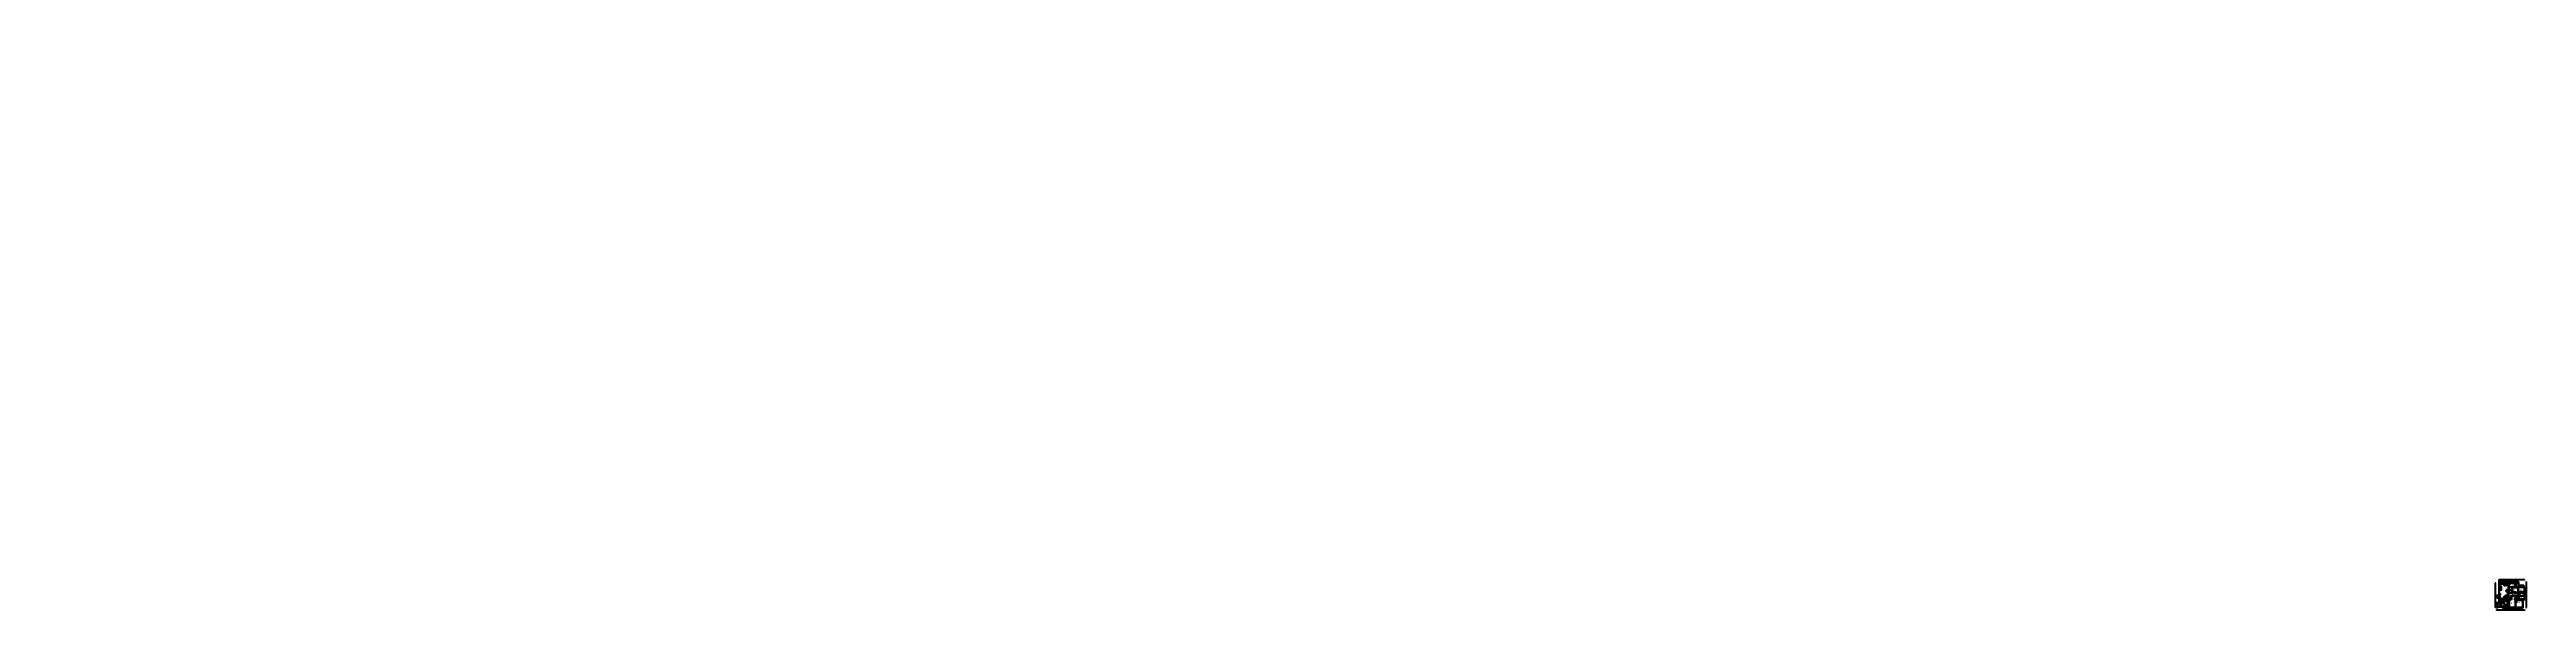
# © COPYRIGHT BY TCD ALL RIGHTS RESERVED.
# Model space of a CAD drawing. Header units: millimetres. Extents: x 0 to 1315425, y -297887 to 3.
import ezdxf

# ---------------------------------------------------------------- set-up
doc = ezdxf.new("R2010")
doc.units = ezdxf.units.MM
doc.linetypes.add('AX-B-comp-new-P01$0$DASH', pattern=[0.35, 0.25, -0.1])
doc.linetypes.add('DASHDOT', pattern=[21, 12, -3, 3, -3])
for name, color, linetype in [('A-ACCESS-RAMP', 5, 'CONTINUOUS'), ('A-ACCESS-STAIR', 5, 'Continuous'), ('A-CAB-EXST-BASE', 34, 'CONTINUOUS'), ('A-CAB-EXST-TALL', 30, 'CONTINUOUS'), ('A-CAB-EXST-WALL', 33, 'Continuous'), ('A-ELEM-TAG', 6, 'CONTINUOUS'), ('A-EQPM-EXST', 30, 'Continuous'), ('A-FURN-EXST-KEEP', 42, 'CONTINUOUS'), ('A-FURN-PROP', 41, 'CONTINUOUS'), ('A-GLAZ-EXST', 4, 'CONTINUOUS'), ('A-NOTE', 8, 'CONTINUOUS'), ('A-OPEN-EXST', 3, 'CONTINUOUS'), ('A-PARP-EXST', 210, 'CONTINUOUS'), ('A-QC-ZONE', 140, 'DASHDOT'), ('A-SURVEY-HATCH', 9, 'CONTINUOUS'), ('A-TEXT', 250, 'CONTINUOUS'), ('A-WALL-DEMO', 8, 'Continuous'), ('A-WALL-EXST-CORR', 1, 'CONTINUOUS'), ('D0-FURNITURE', 2, 'Continuous'), ('F-FURN', 3, 'Continuous'), ('F-SAN FIT', 4, 'Continuous'), ('F-TEXT', 6, 'Continuous'), ('LIB-PLAN', 7, 'Continuous'), ('S-COLUMN', 6, 'Continuous'), ('S-S.WALL', 7, 'Continuous'), ('S-楼梯', 108, 'Continuous')]:
    doc.layers.add(name, color=color, linetype=linetype)
doc.layers.add('F-DOOR', color=3, linetype='Continuous', lineweight=13)
doc.styles.add('HT', font='simhei.ttf')
doc.styles.get("Standard").update_dxf_attribs({"font": ''})
doc.styles.add('宋体', font='')
doc.styles.get('Standard').set_extended_font_data('SimSun')
doc.styles.get('宋体').set_extended_font_data('SimSun')
doc.dimstyles.new('TCD', dxfattribs={"dimscale": 0, "dimtxt": 2.2, "dimasz": 1, "dimexe": 1.25, "dimexo": 3, "dimtad": 1, "dimrnd": 5, "dimtxsty": '宋体', "dimblk": 'ARCHTICK', "dimcen": 2.5, "dimazin": 3, "dimtfac": 1, "dimtix": 1, "dimtmove": 2, "dimatfit": 3, "dimldrblk": 'DOT', "dimlwd": -1})

# ---------------------------------------------------------------- blocks, each defined once
blk = doc.blocks.new('*U431')
blk.add_lwpolyline([(0, 0), (0, 350), (-50, 350), (-50, 0)], close=True)
at = {"color": 8}
blk.add_arc((0, 0), 350, 90, 180, dxfattribs=at)
blk = doc.blocks.new('*U432')
blk.add_lwpolyline([(0, 0), (0, 750), (-50, 750), (-50, 0)], close=True)
at = {"color": 8}
blk.add_arc((0, 0), 750, 90, 180, dxfattribs=at)
blk = doc.blocks.new('*U433')
blk.add_lwpolyline([(0, 0), (0, 850), (-50, 850), (-50, 0)], close=True)
at = {"color": 8}
blk.add_arc((0, 0), 850, 90, 180, dxfattribs=at)
blk = doc.blocks.new('*U434')
blk.add_lwpolyline([(0, 0), (0, 850), (50, 850), (50, 0)], close=True)
at = {"color": 8}
blk.add_arc((0, 0), 850, 0, 90, dxfattribs=at)
blk = doc.blocks.new('*U435')
blk.add_lwpolyline([(0, 0), (0, 750), (-50, 750), (-50, 0)], close=True)
at = {"color": 8}
blk.add_arc((0, 0), 750, 90, 180, dxfattribs=at)
blk = doc.blocks.new('*U436')
blk.add_lwpolyline([(0, 0), (0, 750), (50, 750), (50, 0)], close=True)
at = {"color": 8}
blk.add_arc((0, 0), 750, 0, 90, dxfattribs=at)
blk = doc.blocks.new('bing')
at = {"layer": 'F-FURN', "color": 251, "linetype": 'AX-B-comp-new-P01$0$DASH', "ltscale": 333}
for p, q in [((1197850, -291556), (1197836, -291553)), ((1197850, -291637), (1197836, -291641)), ((1197850, -291556), (1198001, -291318)), ((1197850, -291637), (1198001, -292198)), ((1197891, -291669), (1197867, -291676)), ((1198002, -292178), (1197867, -291676)), ((1197993, -291337), (1197872, -291527)), ((1197896, -291532), (1197872, -291527)), ((1197891, -291669), (1197961, -291664)), ((1198007, -292100), (1197891, -291669)), ((1197893, -291677), (1197953, -291673)), ((1198007, -291359), (1197896, -291532)), ((1197953, -291673), (1198007, -291888)), ((1197961, -291664), (1198007, -291850)), ((1197986, -291314), (1198001, -291318)), ((1197986, -292201), (1198001, -292198)), ((1197993, -291337), (1198007, -291340)), ((1198007, -292177), (1198002, -292178)), ((1198002, -292178), (1198007, -292177)), ((1198637, -291297), (1198007, -291297)), ((1198007, -291297), (1198007, -292197)), ((1198637, -291323), (1198007, -291323)), ((1198637, -292177), (1198007, -292177)), ((1198637, -292197), (1198007, -292197)), ((1198550, -291323), (1198051, -291323)), ((1198051, -291323), (1198051, -292177)), ((1198051, -292177), (1198550, -292177)), ((1198542, -291323), (1198078, -291323)), ((1198550, -292177), (1198550, -291323)), ((1198550, -291373), (1198580, -291373)), ((1198550, -292127), (1198580, -292127)), ((1198580, -292127), (1198580, -291373)), ((1198617, -292177), (1198617, -291323)), ((1198627, -292177), (1198627, -291323)), ((1198637, -292197), (1198637, -291297))]:
    blk.add_line(p, q, dxfattribs=at)
for centre, radius, start, end in [((1197907, -291694), 83.4, 147.858248, 218.106992), ((1197907, -291694), 78.4, 153.447001, 212.51824), ((1197914, -291511), 83.4, 130.723097, 200.971841), ((1198119, -291565), 284, 118.032712, 177.560327), ((1197914, -291511), 78.4, 136.311849, 195.383088), ((1198978, -291635), 1142, 180.292272, 209.707728)]:
    blk.add_arc(centre, radius, start, end, dxfattribs=at)
blk = doc.blocks.new('_ARCHTICK')
at = {"color": 0, "linetype": 'ByBlock', "const_width": 0.4}
blk.add_lwpolyline([(-0.5, -0.5), (0.5, 0.5)], dxfattribs=at)
blk = doc.blocks.new('*D439')
at = {"layer": 'Defpoints', "color": 0}
for p in [(1314572, -285458), (1314372, -289958), (1315332, -289958)]:
    blk.add_point(p, dxfattribs=at)
at = {"layer": 'S-COLUMN', "color": 0, "lineweight": -2}
for p, q in [((1315107, -285458), (1315425, -285458)), ((1315107, -289958), (1315425, -289958))]:
    blk.add_line(p, q, dxfattribs=at)
at = {"layer": 'S-COLUMN', "color": 0}
blk.add_line((1315332, -285458), (1315332, -289958), dxfattribs=at)
at = {"layer": 'S-COLUMN', "color": 0, "xscale": 75, "yscale": 75, "zscale": 75}
for p, rotation in [((1315332, -285458), 90), ((1315332, -289958), 270)]:
    blk.add_blockref('_ARCHTICK', p, dxfattribs=dict(at, rotation=rotation))
at = {"layer": 'S-COLUMN', "color": 2, "insert": (1315202, -287708), "char_height": 165, "attachment_point": 5, "rotation": 90, "style": '宋体'}
blk.add_mtext('4500', dxfattribs=at)
blk = doc.blocks.new('_Dot')
at = {"color": 0, "linetype": 'ByBlock', "lineweight": -2}
blk.add_line((-0.5, 0), (-1, 0), dxfattribs=at)
at = {"color": 0, "linetype": 'ByBlock', "const_width": 0.5}
blk.add_lwpolyline([(-0.25, 0, 1), (0.25, 0, 1)], format="xyb", close=True, dxfattribs=at)
blk = doc.blocks.new('*D440')
at = {"layer": 'Defpoints', "color": 0}
for p in [(1314372, -289958), (1314372, -291858), (1315332, -291858)]:
    blk.add_point(p, dxfattribs=at)
at = {"layer": 'S-COLUMN', "color": 0, "lineweight": -2}
for p, q in [((1315107, -289958), (1315425, -289958)), ((1315107, -291858), (1315425, -291858))]:
    blk.add_line(p, q, dxfattribs=at)
at = {"layer": 'S-COLUMN', "color": 0}
blk.add_line((1315332, -289958), (1315332, -291858), dxfattribs=at)
at = {"layer": 'S-COLUMN', "color": 0, "xscale": 75, "yscale": 75, "zscale": 75}
for p, rotation in [((1315332, -289958), 90), ((1315332, -291858), 270)]:
    blk.add_blockref('_ARCHTICK', p, dxfattribs=dict(at, rotation=rotation))
at = {"layer": 'S-COLUMN', "color": 2, "insert": (1315202, -290908), "char_height": 165, "attachment_point": 5, "rotation": 90, "style": '宋体'}
blk.add_mtext('1900', dxfattribs=at)
blk = doc.blocks.new('*D441')
at = {"layer": 'Defpoints', "color": 0}
for p in [(1313472, -296358), (1314372, -291858), (1315332, -296358)]:
    blk.add_point(p, dxfattribs=at)
at = {"layer": 'S-COLUMN', "color": 0, "lineweight": -2}
for p, q in [((1315107, -291858), (1315425, -291858)), ((1315107, -296358), (1315425, -296358))]:
    blk.add_line(p, q, dxfattribs=at)
at = {"layer": 'S-COLUMN', "color": 0}
blk.add_line((1315332, -291858), (1315332, -296358), dxfattribs=at)
at = {"layer": 'S-COLUMN', "color": 0, "xscale": 75, "yscale": 75, "zscale": 75}
for p, rotation in [((1315332, -291858), 90), ((1315332, -296358), 270)]:
    blk.add_blockref('_ARCHTICK', p, dxfattribs=dict(at, rotation=rotation))
at = {"layer": 'S-COLUMN', "color": 2, "insert": (1315202, -294108), "char_height": 165, "attachment_point": 5, "rotation": 90, "style": '宋体'}
blk.add_mtext('4500', dxfattribs=at)
blk = doc.blocks.new('*D442')
at = {"layer": 'Defpoints', "color": 0}
for p in [(1311272, -282658), (1314572, -285458), (1315332, -285458)]:
    blk.add_point(p, dxfattribs=at)
at = {"layer": 'S-COLUMN', "color": 0, "lineweight": -2}
for p, q in [((1315107, -282658), (1315425, -282658)), ((1315107, -285458), (1315425, -285458))]:
    blk.add_line(p, q, dxfattribs=at)
at = {"layer": 'S-COLUMN', "color": 0}
blk.add_line((1315332, -282658), (1315332, -285458), dxfattribs=at)
at = {"layer": 'S-COLUMN', "color": 0, "xscale": 75, "yscale": 75, "zscale": 75}
for p, rotation in [((1315332, -282658), 90), ((1315332, -285458), 270)]:
    blk.add_blockref('_ARCHTICK', p, dxfattribs=dict(at, rotation=rotation))
at = {"layer": 'S-COLUMN', "color": 2, "insert": (1315202, -284058), "char_height": 165, "attachment_point": 5, "rotation": 90, "style": '宋体'}
blk.add_mtext('2800', dxfattribs=at)
blk = doc.blocks.new('*D443')
at = {"layer": 'Defpoints', "color": 0}
for p in [(1313572, -296458), (1313572, -297794), (1314472, -291958)]:
    blk.add_point(p, dxfattribs=at)
at = {"layer": 'S-COLUMN', "color": 0, "lineweight": -2}
for p, q in [((1313572, -297569), (1313572, -297887)), ((1314472, -297569), (1314472, -297887))]:
    blk.add_line(p, q, dxfattribs=at)
at = {"layer": 'S-COLUMN', "color": 0}
blk.add_line((1314472, -297794), (1313572, -297794), dxfattribs=at)
at = {"layer": 'S-COLUMN', "color": 0, "xscale": 75, "yscale": 75, "zscale": 75, "rotation": 180}
blk.add_blockref('_ARCHTICK', (1313572, -297794), dxfattribs=at)
at = {"layer": 'S-COLUMN', "color": 0, "xscale": 75, "yscale": 75, "zscale": 75}
blk.add_blockref('_ARCHTICK', (1314472, -297794), dxfattribs=at)
at = {"layer": 'S-COLUMN', "color": 2, "insert": (1314022, -297664), "char_height": 165, "attachment_point": 5, "style": '宋体'}
blk.add_mtext('900', dxfattribs=at)
blk = doc.blocks.new('*D444')
at = {"layer": 'Defpoints', "color": 0}
for p in [(1309672, -296258), (1309672, -297794), (1313572, -296458)]:
    blk.add_point(p, dxfattribs=at)
at = {"layer": 'S-COLUMN', "color": 0, "lineweight": -2}
for p, q in [((1309672, -297569), (1309672, -297887)), ((1313572, -297569), (1313572, -297887))]:
    blk.add_line(p, q, dxfattribs=at)
at = {"layer": 'S-COLUMN', "color": 0}
blk.add_line((1313572, -297794), (1309672, -297794), dxfattribs=at)
at = {"layer": 'S-COLUMN', "color": 0, "xscale": 75, "yscale": 75, "zscale": 75, "rotation": 180}
blk.add_blockref('_ARCHTICK', (1309672, -297794), dxfattribs=at)
at = {"layer": 'S-COLUMN', "color": 0, "xscale": 75, "yscale": 75, "zscale": 75}
blk.add_blockref('_ARCHTICK', (1313572, -297794), dxfattribs=at)
at = {"layer": 'S-COLUMN', "color": 2, "insert": (1311622, -297664), "char_height": 165, "attachment_point": 5, "style": '宋体'}
blk.add_mtext('3900', dxfattribs=at)
blk = doc.blocks.new('*D445')
at = {"layer": 'Defpoints', "color": 0}
for p in [(1306072, -296258), (1306072, -297794), (1309672, -296258)]:
    blk.add_point(p, dxfattribs=at)
at = {"layer": 'S-COLUMN', "color": 0, "lineweight": -2}
for p, q in [((1306072, -297569), (1306072, -297887)), ((1309672, -297569), (1309672, -297887))]:
    blk.add_line(p, q, dxfattribs=at)
at = {"layer": 'S-COLUMN', "color": 0}
blk.add_line((1309672, -297794), (1306072, -297794), dxfattribs=at)
at = {"layer": 'S-COLUMN', "color": 0, "xscale": 75, "yscale": 75, "zscale": 75, "rotation": 180}
blk.add_blockref('_ARCHTICK', (1306072, -297794), dxfattribs=at)
at = {"layer": 'S-COLUMN', "color": 0, "xscale": 75, "yscale": 75, "zscale": 75}
blk.add_blockref('_ARCHTICK', (1309672, -297794), dxfattribs=at)
at = {"layer": 'S-COLUMN', "color": 2, "insert": (1307872, -297664), "char_height": 165, "attachment_point": 5, "style": '宋体'}
blk.add_mtext('3600', dxfattribs=at)
blk = doc.blocks.new('*D446')
at = {"layer": 'Defpoints', "color": 0}
for p in [(1303972, -296258), (1303972, -297794), (1306072, -296258)]:
    blk.add_point(p, dxfattribs=at)
at = {"layer": 'S-COLUMN', "color": 0, "lineweight": -2}
for p, q in [((1303972, -297569), (1303972, -297887)), ((1306072, -297569), (1306072, -297887))]:
    blk.add_line(p, q, dxfattribs=at)
at = {"layer": 'S-COLUMN', "color": 0}
blk.add_line((1306072, -297794), (1303972, -297794), dxfattribs=at)
at = {"layer": 'S-COLUMN', "color": 0, "xscale": 75, "yscale": 75, "zscale": 75, "rotation": 180}
blk.add_blockref('_ARCHTICK', (1303972, -297794), dxfattribs=at)
at = {"layer": 'S-COLUMN', "color": 0, "xscale": 75, "yscale": 75, "zscale": 75}
blk.add_blockref('_ARCHTICK', (1306072, -297794), dxfattribs=at)
at = {"layer": 'S-COLUMN', "color": 2, "insert": (1305022, -297664), "char_height": 165, "attachment_point": 5, "style": '宋体'}
blk.add_mtext('2100', dxfattribs=at)
blk = doc.blocks.new('*D447')
at = {"layer": 'Defpoints', "color": 0}
for p in [(1300972, -294158), (1300972, -297794), (1303972, -296258)]:
    blk.add_point(p, dxfattribs=at)
at = {"layer": 'S-COLUMN', "color": 0, "lineweight": -2}
for p, q in [((1300972, -297569), (1300972, -297887)), ((1303972, -297569), (1303972, -297887))]:
    blk.add_line(p, q, dxfattribs=at)
at = {"layer": 'S-COLUMN', "color": 0}
blk.add_line((1303972, -297794), (1300972, -297794), dxfattribs=at)
at = {"layer": 'S-COLUMN', "color": 0, "xscale": 75, "yscale": 75, "zscale": 75, "rotation": 180}
blk.add_blockref('_ARCHTICK', (1300972, -297794), dxfattribs=at)
at = {"layer": 'S-COLUMN', "color": 0, "xscale": 75, "yscale": 75, "zscale": 75}
blk.add_blockref('_ARCHTICK', (1303972, -297794), dxfattribs=at)
at = {"layer": 'S-COLUMN', "color": 2, "insert": (1302472, -297664), "char_height": 165, "attachment_point": 5, "style": '宋体'}
blk.add_mtext('3000', dxfattribs=at)
blk = doc.blocks.new('*D448')
at = {"layer": 'Defpoints', "color": 0}
for p in [(1299572, -295758), (1299572, -297794), (1300972, -294158)]:
    blk.add_point(p, dxfattribs=at)
at = {"layer": 'S-COLUMN', "color": 0, "lineweight": -2}
for p, q in [((1299572, -297569), (1299572, -297887)), ((1300972, -297569), (1300972, -297887))]:
    blk.add_line(p, q, dxfattribs=at)
at = {"layer": 'S-COLUMN', "color": 0}
blk.add_line((1300972, -297794), (1299572, -297794), dxfattribs=at)
at = {"layer": 'S-COLUMN', "color": 0, "xscale": 75, "yscale": 75, "zscale": 75, "rotation": 180}
blk.add_blockref('_ARCHTICK', (1299572, -297794), dxfattribs=at)
at = {"layer": 'S-COLUMN', "color": 0, "xscale": 75, "yscale": 75, "zscale": 75}
blk.add_blockref('_ARCHTICK', (1300972, -297794), dxfattribs=at)
at = {"layer": 'S-COLUMN', "color": 2, "insert": (1300272, -297664), "char_height": 165, "attachment_point": 5, "style": '宋体'}
blk.add_mtext('1400', dxfattribs=at)
blk = doc.blocks.new('*D449')
at = {"layer": 'Defpoints', "color": 0}
for p in [(1311172, -281552), (1311172, -285558), (1314472, -285358)]:
    blk.add_point(p, dxfattribs=at)
at = {"layer": 'S-COLUMN', "color": 0, "lineweight": -2}
for p, q in [((1311172, -281777), (1311172, -281459)), ((1314472, -281777), (1314472, -281459))]:
    blk.add_line(p, q, dxfattribs=at)
at = {"layer": 'S-COLUMN', "color": 0}
blk.add_line((1314472, -281552), (1311172, -281552), dxfattribs=at)
at = {"layer": 'S-COLUMN', "color": 0, "xscale": 75, "yscale": 75, "zscale": 75, "rotation": 180}
blk.add_blockref('_ARCHTICK', (1311172, -281552), dxfattribs=at)
at = {"layer": 'S-COLUMN', "color": 0, "xscale": 75, "yscale": 75, "zscale": 75}
blk.add_blockref('_ARCHTICK', (1314472, -281552), dxfattribs=at)
at = {"layer": 'S-COLUMN', "color": 2, "insert": (1312822, -281423), "char_height": 165, "attachment_point": 5, "style": '宋体'}
blk.add_mtext('3300', dxfattribs=at)
blk = doc.blocks.new('*D450')
at = {"layer": 'Defpoints', "color": 0}
for p in [(1307972, -281552), (1307972, -285558), (1311172, -285558)]:
    blk.add_point(p, dxfattribs=at)
at = {"layer": 'S-COLUMN', "color": 0, "lineweight": -2}
for p, q in [((1307972, -281777), (1307972, -281459)), ((1311172, -281777), (1311172, -281459))]:
    blk.add_line(p, q, dxfattribs=at)
at = {"layer": 'S-COLUMN', "color": 0}
blk.add_line((1311172, -281552), (1307972, -281552), dxfattribs=at)
at = {"layer": 'S-COLUMN', "color": 0, "xscale": 75, "yscale": 75, "zscale": 75, "rotation": 180}
blk.add_blockref('_ARCHTICK', (1307972, -281552), dxfattribs=at)
at = {"layer": 'S-COLUMN', "color": 0, "xscale": 75, "yscale": 75, "zscale": 75}
blk.add_blockref('_ARCHTICK', (1311172, -281552), dxfattribs=at)
at = {"layer": 'S-COLUMN', "color": 2, "insert": (1309572, -281423), "char_height": 165, "attachment_point": 5, "style": '宋体'}
blk.add_mtext('3200', dxfattribs=at)
blk = doc.blocks.new('*D451')
at = {"layer": 'Defpoints', "color": 0}
for p in [(1306072, -281552), (1306072, -285558), (1307972, -285558)]:
    blk.add_point(p, dxfattribs=at)
at = {"layer": 'S-COLUMN', "color": 0, "lineweight": -2}
for p, q in [((1306072, -281777), (1306072, -281459)), ((1307972, -281777), (1307972, -281459))]:
    blk.add_line(p, q, dxfattribs=at)
at = {"layer": 'S-COLUMN', "color": 0}
blk.add_line((1307972, -281552), (1306072, -281552), dxfattribs=at)
at = {"layer": 'S-COLUMN', "color": 0, "xscale": 75, "yscale": 75, "zscale": 75, "rotation": 180}
blk.add_blockref('_ARCHTICK', (1306072, -281552), dxfattribs=at)
at = {"layer": 'S-COLUMN', "color": 0, "xscale": 75, "yscale": 75, "zscale": 75}
blk.add_blockref('_ARCHTICK', (1307972, -281552), dxfattribs=at)
at = {"layer": 'S-COLUMN', "color": 2, "insert": (1307022, -281423), "char_height": 165, "attachment_point": 5, "style": '宋体'}
blk.add_mtext('1900', dxfattribs=at)
blk = doc.blocks.new('*D452')
at = {"layer": 'Defpoints', "color": 0}
for p in [(1300972, -281552), (1300972, -285325), (1306072, -285558)]:
    blk.add_point(p, dxfattribs=at)
at = {"layer": 'S-COLUMN', "color": 0, "lineweight": -2}
for p, q in [((1300972, -281777), (1300972, -281459)), ((1306072, -281777), (1306072, -281459))]:
    blk.add_line(p, q, dxfattribs=at)
at = {"layer": 'S-COLUMN', "color": 0}
blk.add_line((1306072, -281552), (1300972, -281552), dxfattribs=at)
at = {"layer": 'S-COLUMN', "color": 0, "xscale": 75, "yscale": 75, "zscale": 75, "rotation": 180}
blk.add_blockref('_ARCHTICK', (1300972, -281552), dxfattribs=at)
at = {"layer": 'S-COLUMN', "color": 0, "xscale": 75, "yscale": 75, "zscale": 75}
blk.add_blockref('_ARCHTICK', (1306072, -281552), dxfattribs=at)
at = {"layer": 'S-COLUMN', "color": 2, "insert": (1303522, -281423), "char_height": 165, "attachment_point": 5, "style": '宋体'}
blk.add_mtext('5100', dxfattribs=at)
blk = doc.blocks.new('*D453')
at = {"layer": 'Defpoints', "color": 0}
for p in [(1298986, -295858), (1299472, -295858), (1303672, -296358)]:
    blk.add_point(p, dxfattribs=at)
at = {"layer": 'S-COLUMN', "color": 0, "lineweight": -2}
for p, q in [((1299211, -295858), (1298892, -295858)), ((1299211, -296358), (1298892, -296358))]:
    blk.add_line(p, q, dxfattribs=at)
at = {"layer": 'S-COLUMN', "color": 0}
blk.add_line((1298986, -296358), (1298986, -295858), dxfattribs=at)
at = {"layer": 'S-COLUMN', "color": 0, "xscale": 75, "yscale": 75, "zscale": 75}
for p, rotation in [((1298986, -295858), 90), ((1298986, -296358), 270)]:
    blk.add_blockref('_ARCHTICK', p, dxfattribs=dict(at, rotation=rotation))
at = {"layer": 'S-COLUMN', "color": 2, "insert": (1298857, -296108), "char_height": 165, "attachment_point": 5, "rotation": 90, "style": '宋体'}
blk.add_mtext('500', dxfattribs=at)
blk = doc.blocks.new('*D454')
at = {"layer": 'Defpoints', "color": 0}
for p in [(1298986, -294058), (1299472, -295858), (1299672, -294058)]:
    blk.add_point(p, dxfattribs=at)
at = {"layer": 'S-COLUMN', "color": 0, "lineweight": -2}
for p, q in [((1299211, -294058), (1298892, -294058)), ((1299211, -295858), (1298892, -295858))]:
    blk.add_line(p, q, dxfattribs=at)
at = {"layer": 'S-COLUMN', "color": 0}
blk.add_line((1298986, -295858), (1298986, -294058), dxfattribs=at)
at = {"layer": 'S-COLUMN', "color": 0, "xscale": 75, "yscale": 75, "zscale": 75}
for p, rotation in [((1298986, -294058), 90), ((1298986, -295858), 270)]:
    blk.add_blockref('_ARCHTICK', p, dxfattribs=dict(at, rotation=rotation))
at = {"layer": 'S-COLUMN', "color": 2, "insert": (1298857, -294958), "char_height": 165, "attachment_point": 5, "rotation": 90, "style": '宋体'}
blk.add_mtext('1800', dxfattribs=at)
blk = doc.blocks.new('*D455')
at = {"layer": 'Defpoints', "color": 0}
for p in [(1298986, -291858), (1299672, -294058), (1301072, -291858)]:
    blk.add_point(p, dxfattribs=at)
at = {"layer": 'S-COLUMN', "color": 0, "lineweight": -2}
for p, q in [((1299211, -291858), (1298892, -291858)), ((1299211, -294058), (1298892, -294058))]:
    blk.add_line(p, q, dxfattribs=at)
at = {"layer": 'S-COLUMN', "color": 0}
blk.add_line((1298986, -294058), (1298986, -291858), dxfattribs=at)
at = {"layer": 'S-COLUMN', "color": 0, "xscale": 75, "yscale": 75, "zscale": 75}
for p, rotation in [((1298986, -291858), 90), ((1298986, -294058), 270)]:
    blk.add_blockref('_ARCHTICK', p, dxfattribs=dict(at, rotation=rotation))
at = {"layer": 'S-COLUMN', "color": 2, "insert": (1298857, -292958), "char_height": 165, "attachment_point": 5, "rotation": 90, "style": '宋体'}
blk.add_mtext('2200', dxfattribs=at)
blk = doc.blocks.new('*D456')
at = {"layer": 'Defpoints', "color": 0}
for p in [(1298986, -283358), (1301072, -283358), (1301072, -291858)]:
    blk.add_point(p, dxfattribs=at)
at = {"layer": 'S-COLUMN', "color": 0, "lineweight": -2}
for p, q in [((1299211, -283358), (1298892, -283358)), ((1299211, -291858), (1298892, -291858))]:
    blk.add_line(p, q, dxfattribs=at)
at = {"layer": 'S-COLUMN', "color": 0}
blk.add_line((1298986, -291858), (1298986, -283358), dxfattribs=at)
at = {"layer": 'S-COLUMN', "color": 0, "xscale": 75, "yscale": 75, "zscale": 75}
for p, rotation in [((1298986, -283358), 90), ((1298986, -291858), 270)]:
    blk.add_blockref('_ARCHTICK', p, dxfattribs=dict(at, rotation=rotation))
at = {"layer": 'S-COLUMN', "color": 2, "insert": (1298857, -287608), "char_height": 165, "attachment_point": 5, "rotation": 90, "style": '宋体'}
blk.add_mtext('8500', dxfattribs=at)
blk = doc.blocks.new('ELEM_TAG')
for p, q in [((-70, 0), (70, 0)), ((0, -70), (0, 70))]:
    blk.add_line(p, q)
blk.add_circle((0, 0), 40)
blk = doc.blocks.new('SOFA_3S_2200x900_PLAN')
at = {"layer": 'LIB-PLAN'}
for p, q in [((-1050, 0), (1050, 0)), ((-1100, -100), (-1100, -50)), ((-1100, -250), (-1100, -100)), ((-1100, -100), (1100, -100)), ((-1100, -850), (-1100, -250)), ((-1050, -300), (1050, -300)), ((-950, -900), (-1050, -900)), ((850, -900), (-950, -900)), ((-900, -850), (-900, -300)), ((-300, -850), (-300, -300)), ((300, -850), (300, -300)), ((900, -300), (900, -850)), ((1050, -900), (950, -900)), ((1100, -50), (1100, -250)), ((1100, -250), (1100, -850))]:
    blk.add_line(p, q, dxfattribs=at)
for points in [[(-1050, 0), (-1052, 0), (-1055, 0), (-1057, -1), (-1060, -1), (-1062, -1), (-1065, -2), (-1067, -3), (-1069, -4), (-1071, -5), (-1074, -6), (-1076, -7), (-1078, -8), (-1080, -10), (-1082, -11), (-1084, -13), (-1085, -15), (-1087, -16), (-1089, -18), (-1090, -20), (-1092, -22), (-1093, -24), (-1094, -26), (-1095, -29), (-1096, -31), (-1097, -33), (-1098, -35), (-1099, -38), (-1099, -40), (-1099, -43), (-1100, -45), (-1100, -48), (-1100, -50)], [(1100, -50), (1100, -48), (1100, -45), (1099, -43), (1099, -40), (1099, -38), (1098, -35), (1097, -33), (1096, -31), (1095, -29), (1094, -26), (1093, -24), (1092, -22), (1090, -20), (1089, -18), (1087, -16), (1085, -15), (1084, -13), (1082, -11), (1080, -10), (1078, -8), (1076, -7), (1074, -6), (1071, -5), (1069, -4), (1067, -3), (1065, -2), (1062, -1), (1060, -1), (1057, -1), (1055, 0), (1052, 0), (1050, 0)], [(-1100, -250), (-1100, -252), (-1100, -255), (-1099, -257), (-1099, -260), (-1099, -262), (-1098, -265), (-1097, -267), (-1096, -269), (-1095, -271), (-1094, -274), (-1093, -276), (-1092, -278), (-1090, -280), (-1089, -282), (-1087, -284), (-1085, -285), (-1084, -287), (-1082, -289), (-1080, -290), (-1078, -292), (-1076, -293), (-1074, -294), (-1071, -295), (-1069, -296), (-1067, -297), (-1065, -298), (-1062, -299), (-1060, -299), (-1057, -299), (-1055, -300), (-1052, -300), (-1050, -300)], [(-1100, -850), (-1100, -852), (-1100, -855), (-1099, -857), (-1099, -860), (-1099, -862), (-1098, -865), (-1097, -867), (-1096, -869), (-1095, -871), (-1094, -874), (-1093, -876), (-1092, -878), (-1090, -880), (-1089, -882), (-1087, -884), (-1085, -885), (-1084, -887), (-1082, -889), (-1080, -890), (-1078, -892), (-1076, -893), (-1074, -894), (-1071, -895), (-1069, -896), (-1067, -897), (-1065, -898), (-1062, -899), (-1060, -899), (-1057, -899), (-1055, -900), (-1052, -900), (-1050, -900)], [(-950, -900), (-948, -900), (-945, -900), (-943, -899), (-940, -899), (-938, -899), (-935, -898), (-933, -897), (-931, -896), (-929, -895), (-926, -894), (-924, -893), (-922, -892), (-920, -890), (-918, -889), (-916, -887), (-915, -885), (-913, -884), (-911, -882), (-910, -880), (-908, -878), (-907, -876), (-906, -874), (-905, -871), (-904, -869), (-903, -867), (-902, -865), (-901, -862), (-901, -860), (-901, -857), (-900, -855), (-900, -852), (-900, -850)], [(-900, -850), (-900, -852), (-900, -855), (-899, -857), (-899, -860), (-899, -862), (-898, -865), (-897, -867), (-896, -869), (-895, -871), (-894, -874), (-893, -876), (-892, -878), (-890, -880), (-889, -882), (-887, -884), (-885, -885), (-884, -887), (-882, -889), (-880, -890), (-878, -892), (-876, -893), (-874, -894), (-871, -895), (-869, -896), (-867, -897), (-865, -898), (-862, -899), (-860, -899), (-857, -899), (-855, -900), (-852, -900), (-850, -900)], [(-350, -900), (-348, -900), (-345, -900), (-343, -899), (-340, -899), (-338, -899), (-335, -898), (-333, -897), (-331, -896), (-329, -895), (-326, -894), (-324, -893), (-322, -892), (-320, -890), (-318, -889), (-316, -887), (-315, -885), (-313, -884), (-311, -882), (-310, -880), (-308, -878), (-307, -876), (-306, -874), (-305, -871), (-304, -869), (-303, -867), (-302, -865), (-301, -862), (-301, -860), (-301, -857), (-300, -855), (-300, -852), (-300, -850)], [(-300, -850), (-300, -852), (-300, -855), (-299, -857), (-299, -860), (-299, -862), (-298, -865), (-297, -867), (-296, -869), (-295, -871), (-294, -874), (-293, -876), (-292, -878), (-290, -880), (-289, -882), (-287, -884), (-285, -885), (-284, -887), (-282, -889), (-280, -890), (-278, -892), (-276, -893), (-274, -894), (-271, -895), (-269, -896), (-267, -897), (-265, -898), (-262, -899), (-260, -899), (-257, -899), (-255, -900), (-252, -900), (-250, -900)], [(250, -900), (252, -900), (255, -900), (257, -899), (260, -899), (262, -899), (265, -898), (267, -897), (269, -896), (271, -895), (274, -894), (276, -893), (278, -892), (280, -890), (282, -889), (284, -887), (285, -885), (287, -884), (289, -882), (290, -880), (292, -878), (293, -876), (294, -874), (295, -871), (296, -869), (297, -867), (298, -865), (299, -862), (299, -860), (299, -857), (300, -855), (300, -852), (300, -850)], [(300, -850), (300, -852), (300, -855), (301, -857), (301, -860), (301, -862), (302, -865), (303, -867), (304, -869), (305, -871), (306, -874), (307, -876), (308, -878), (310, -880), (311, -882), (313, -884), (315, -885), (316, -887), (318, -889), (320, -890), (322, -892), (324, -893), (326, -894), (329, -895), (331, -896), (333, -897), (335, -898), (338, -899), (340, -899), (343, -899), (345, -900), (348, -900), (350, -900)], [(850, -900), (852, -900), (855, -900), (857, -899), (860, -899), (862, -899), (865, -898), (867, -897), (869, -896), (871, -895), (874, -894), (876, -893), (878, -892), (880, -890), (882, -889), (884, -887), (885, -885), (887, -884), (889, -882), (890, -880), (892, -878), (893, -876), (894, -874), (895, -871), (896, -869), (897, -867), (898, -865), (899, -862), (899, -860), (899, -857), (900, -855), (900, -852), (900, -850)], [(900, -850), (900, -852), (900, -855), (901, -857), (901, -860), (901, -862), (902, -865), (903, -867), (904, -869), (905, -871), (906, -874), (907, -876), (908, -878), (910, -880), (911, -882), (913, -884), (915, -885), (916, -887), (918, -889), (920, -890), (922, -892), (924, -893), (926, -894), (929, -895), (931, -896), (933, -897), (935, -898), (938, -899), (940, -899), (943, -899), (945, -900), (948, -900), (950, -900)], [(1050, -300), (1052, -300), (1055, -300), (1057, -299), (1060, -299), (1062, -299), (1065, -298), (1067, -297), (1069, -296), (1071, -295), (1074, -294), (1076, -293), (1078, -292), (1080, -290), (1082, -289), (1084, -287), (1085, -285), (1087, -284), (1089, -282), (1090, -280), (1092, -278), (1093, -276), (1094, -274), (1095, -271), (1096, -269), (1097, -267), (1098, -265), (1099, -262), (1099, -260), (1099, -257), (1100, -255), (1100, -252), (1100, -250)], [(1050, -900), (1052, -900), (1055, -900), (1057, -899), (1060, -899), (1062, -899), (1065, -898), (1067, -897), (1069, -896), (1071, -895), (1074, -894), (1076, -893), (1078, -892), (1080, -890), (1082, -889), (1084, -887), (1085, -885), (1087, -884), (1089, -882), (1090, -880), (1092, -878), (1093, -876), (1094, -874), (1095, -871), (1096, -869), (1097, -867), (1098, -865), (1099, -862), (1099, -860), (1099, -857), (1100, -855), (1100, -852), (1100, -850)]]:
    blk.add_lwpolyline(points, dxfattribs=at)
blk = doc.blocks.new('SOFA_2S_1800x850_PLAN')
at = {"layer": 'LIB-PLAN'}
for p, q in [((-844, 0), (844, 0)), ((-900, -94), (-900, -47)), ((-900, -236), (-900, -94)), ((-900, -94), (900, -94)), ((-900, -803), (-900, -236)), ((-844, -283), (844, -283)), ((-731, -850), (-844, -850)), ((731, -850), (-731, -850)), ((-675, -803), (-675, -283)), ((0, -803), (0, -283)), ((675, -283), (675, -803)), ((844, -850), (731, -850)), ((900, -47), (900, -236)), ((900, -236), (900, -803))]:
    blk.add_line(p, q, dxfattribs=at)
for points in [[(-844, 0), (-847, 0), (-849, 0), (-852, -1), (-855, -1), (-857, -1), (-860, -2), (-863, -3), (-865, -4), (-868, -5), (-870, -6), (-873, -7), (-875, -8), (-877, -9), (-879, -11), (-882, -12), (-884, -14), (-885, -16), (-887, -17), (-889, -19), (-891, -21), (-892, -23), (-893, -25), (-895, -27), (-896, -29), (-897, -31), (-898, -34), (-898, -36), (-899, -38), (-899, -40), (-900, -43), (-900, -45), (-900, -47)], [(900, -47), (900, -45), (900, -43), (899, -40), (899, -38), (898, -36), (898, -34), (897, -31), (896, -29), (895, -27), (893, -25), (892, -23), (891, -21), (889, -19), (887, -17), (885, -16), (884, -14), (882, -12), (879, -11), (877, -9), (875, -8), (873, -7), (870, -6), (868, -5), (865, -4), (863, -3), (860, -2), (857, -1), (855, -1), (852, -1), (849, 0), (847, 0), (844, 0)], [(-900, -236), (-900, -238), (-900, -241), (-899, -243), (-899, -245), (-898, -248), (-898, -250), (-897, -252), (-896, -254), (-895, -256), (-893, -258), (-892, -260), (-891, -262), (-889, -264), (-887, -266), (-885, -268), (-884, -270), (-882, -271), (-879, -273), (-877, -274), (-875, -275), (-873, -277), (-870, -278), (-868, -279), (-865, -280), (-863, -281), (-860, -281), (-857, -282), (-855, -282), (-852, -283), (-849, -283), (-847, -283), (-844, -283)], [(-900, -803), (-900, -805), (-900, -807), (-899, -810), (-899, -812), (-898, -814), (-898, -816), (-897, -819), (-896, -821), (-895, -823), (-893, -825), (-892, -827), (-891, -829), (-889, -831), (-887, -833), (-885, -834), (-884, -836), (-882, -838), (-879, -839), (-877, -841), (-875, -842), (-873, -843), (-870, -844), (-868, -845), (-865, -846), (-863, -847), (-860, -848), (-857, -849), (-855, -849), (-852, -849), (-849, -850), (-847, -850), (-844, -850)], [(-731, -850), (-728, -850), (-726, -850), (-723, -849), (-720, -849), (-718, -849), (-715, -848), (-712, -847), (-710, -846), (-707, -845), (-705, -844), (-702, -843), (-700, -842), (-698, -841), (-696, -839), (-693, -838), (-691, -836), (-690, -834), (-688, -833), (-686, -831), (-684, -829), (-683, -827), (-682, -825), (-680, -823), (-679, -821), (-678, -819), (-677, -816), (-677, -814), (-676, -812), (-676, -810), (-675, -807), (-675, -805), (-675, -803)], [(-675, -803), (-675, -805), (-675, -807), (-674, -810), (-674, -812), (-673, -814), (-673, -816), (-672, -819), (-671, -821), (-670, -823), (-668, -825), (-667, -827), (-666, -829), (-664, -831), (-662, -833), (-660, -834), (-659, -836), (-657, -838), (-654, -839), (-652, -841), (-650, -842), (-648, -843), (-645, -844), (-643, -845), (-640, -846), (-638, -847), (-635, -848), (-632, -849), (-630, -849), (-627, -849), (-624, -850), (-622, -850), (-619, -850)], [(-56, -850), (-53, -850), (-51, -850), (-48, -849), (-45, -849), (-43, -849), (-40, -848), (-37, -847), (-35, -846), (-32, -845), (-30, -844), (-27, -843), (-25, -842), (-23, -841), (-21, -839), (-18, -838), (-16, -836), (-15, -834), (-13, -833), (-11, -831), (-9, -829), (-8, -827), (-7, -825), (-5, -823), (-4, -821), (-3, -819), (-2, -816), (-2, -814), (-1, -812), (-1, -810), (0, -807), (0, -805), (0, -803)], [(0, -803), (0, -805), (0, -807), (1, -810), (1, -812), (2, -814), (2, -816), (3, -819), (4, -821), (5, -823), (7, -825), (8, -827), (9, -829), (11, -831), (13, -833), (15, -834), (16, -836), (18, -838), (21, -839), (23, -841), (25, -842), (27, -843), (30, -844), (32, -845), (35, -846), (37, -847), (40, -848), (43, -849), (45, -849), (48, -849), (51, -850), (53, -850), (56, -850)], [(619, -850), (622, -850), (624, -850), (627, -849), (630, -849), (632, -849), (635, -848), (638, -847), (640, -846), (643, -845), (645, -844), (648, -843), (650, -842), (652, -841), (654, -839), (657, -838), (659, -836), (660, -834), (662, -833), (664, -831), (666, -829), (667, -827), (668, -825), (670, -823), (671, -821), (672, -819), (673, -816), (673, -814), (674, -812), (674, -810), (675, -807), (675, -805), (675, -803)], [(675, -803), (675, -805), (675, -807), (676, -810), (676, -812), (677, -814), (677, -816), (678, -819), (679, -821), (680, -823), (682, -825), (683, -827), (684, -829), (686, -831), (688, -833), (690, -834), (691, -836), (693, -838), (696, -839), (698, -841), (700, -842), (702, -843), (705, -844), (707, -845), (710, -846), (712, -847), (715, -848), (718, -849), (720, -849), (723, -849), (726, -850), (728, -850), (731, -850)], [(844, -283), (847, -283), (849, -283), (852, -283), (855, -282), (857, -282), (860, -281), (863, -281), (865, -280), (868, -279), (870, -278), (873, -277), (875, -275), (877, -274), (879, -273), (882, -271), (884, -270), (885, -268), (887, -266), (889, -264), (891, -262), (892, -260), (893, -258), (895, -256), (896, -254), (897, -252), (898, -250), (898, -248), (899, -245), (899, -243), (900, -241), (900, -238), (900, -236)], [(844, -850), (847, -850), (849, -850), (852, -849), (855, -849), (857, -849), (860, -848), (863, -847), (865, -846), (868, -845), (870, -844), (873, -843), (875, -842), (877, -841), (879, -839), (882, -838), (884, -836), (885, -834), (887, -833), (889, -831), (891, -829), (892, -827), (893, -825), (895, -823), (896, -821), (897, -819), (898, -816), (898, -814), (899, -812), (899, -810), (900, -807), (900, -805), (900, -803)]]:
    blk.add_lwpolyline(points, dxfattribs=at)
blk = doc.blocks.new('LOUNGE_CHAIR_900x900_PLAN')
at = {"layer": 'LIB-PLAN'}
for p, q in [((-450, -203), (-450, 202)), ((-430, 225), (-390, 225)), ((-370, -202), (-370, 203)), ((-360, 338), (-360, 346)), ((-359, -428), (-360, 244)), ((359, -428), (360, 244)), ((370, -202), (370, 203)), ((390, 225), (430, 225)), ((450, -203), (450, 202)), ((-430, -225), (-390, -225)), ((339, -450), (-339, -450)), ((390, -225), (430, -225))]:
    blk.add_line(p, q, dxfattribs=at)
for points in [[(-430, 225), (-431, 225), (-432, 225), (-433, 225), (-434, 225), (-435, 224), (-436, 224), (-437, 224), (-438, 223), (-439, 223), (-439, 222), (-440, 222), (-441, 221), (-442, 221), (-443, 220), (-443, 219), (-444, 218), (-445, 218), (-445, 217), (-446, 216), (-447, 215), (-447, 214), (-448, 213), (-448, 212), (-448, 211), (-449, 210), (-449, 209), (-449, 208), (-450, 207), (-450, 206), (-450, 205), (-450, 204), (-450, 202)], [(-370, 203), (-370, 204), (-370, 205), (-370, 206), (-370, 207), (-371, 208), (-371, 209), (-371, 210), (-372, 211), (-372, 212), (-372, 213), (-373, 214), (-373, 215), (-374, 216), (-375, 217), (-375, 218), (-376, 218), (-377, 219), (-377, 220), (-378, 221), (-379, 221), (-380, 222), (-381, 222), (-381, 223), (-382, 223), (-383, 224), (-384, 224), (-385, 224), (-386, 225), (-387, 225), (-388, 225), (-389, 225), (-390, 225)], [(-348, 366), (-349, 366), (-350, 365), (-350, 365), (-351, 365), (-351, 364), (-352, 364), (-353, 363), (-353, 363), (-354, 362), (-354, 362), (-355, 361), (-355, 360), (-356, 360), (-356, 359), (-356, 358), (-357, 358), (-357, 357), (-358, 356), (-358, 356), (-358, 355), (-359, 354), (-359, 353), (-359, 353), (-359, 352), (-359, 351), (-360, 350), (-360, 350), (-360, 349), (-360, 348), (-360, 347), (-360, 346), (-360, 346)], [(-360, 338), (-360, 335), (-360, 333), (-359, 330), (-359, 327), (-358, 325), (-357, 322), (-357, 320), (-355, 317), (-354, 315), (-353, 312), (-352, 310), (-350, 308), (-348, 306), (-347, 304), (-345, 303), (-343, 301), (-341, 299), (-339, 298), (-336, 297), (-334, 296), (-332, 295), (-329, 294), (-327, 294), (-325, 293), (-322, 293), (-320, 293), (-317, 293), (-315, 293), (-313, 294), (-310, 294), (-308, 295), (-306, 296)], [(-348, 265), (-349, 265), (-349, 264), (-350, 264), (-351, 263), (-351, 263), (-352, 262), (-352, 262), (-353, 261), (-354, 261), (-354, 260), (-355, 260), (-355, 259), (-356, 259), (-356, 258), (-356, 257), (-357, 257), (-357, 256), (-358, 255), (-358, 254), (-358, 254), (-358, 253), (-359, 252), (-359, 251), (-359, 251), (-359, 250), (-360, 249), (-360, 248), (-360, 248), (-360, 247), (-360, 246), (-360, 245), (-360, 244)], [(347, 367), (326, 377), (306, 386), (285, 395), (263, 403), (242, 410), (220, 417), (199, 424), (177, 429), (155, 434), (133, 438), (111, 442), (89, 445), (66, 447), (44, 449), (22, 450), (-1, 450), (-23, 450), (-46, 449), (-68, 447), (-90, 445), (-112, 442), (-134, 438), (-157, 434), (-178, 429), (-200, 423), (-222, 417), (-243, 410), (-265, 402), (-286, 394), (-307, 385), (-328, 376), (-348, 366)], [(348, 265), (328, 275), (307, 284), (286, 293), (265, 301), (243, 309), (222, 316), (200, 322), (178, 328), (156, 333), (134, 337), (112, 340), (90, 343), (67, 346), (45, 347), (22, 348), (0, 349), (-22, 348), (-45, 347), (-67, 346), (-90, 343), (-112, 340), (-134, 337), (-156, 333), (-178, 328), (-200, 322), (-222, 316), (-243, 309), (-265, 301), (-286, 293), (-307, 284), (-328, 275), (-348, 265)], [(306, 296), (287, 304), (269, 311), (250, 318), (232, 324), (213, 330), (194, 335), (175, 340), (155, 344), (136, 348), (117, 351), (97, 354), (78, 356), (59, 358), (39, 359), (20, 360), (0, 360), (-20, 360), (-39, 359), (-59, 358), (-78, 356), (-97, 354), (-117, 351), (-136, 348), (-155, 344), (-175, 340), (-194, 335), (-213, 330), (-232, 324), (-250, 318), (-269, 311), (-287, 304), (-306, 296)], [(306, 296), (308, 295), (311, 294), (314, 294), (317, 293), (320, 293), (323, 293), (326, 293), (328, 294), (331, 295), (334, 296), (337, 297), (339, 299), (342, 300), (344, 302), (346, 304), (348, 306), (350, 309), (352, 311), (354, 314), (355, 317), (357, 320), (358, 323), (359, 326), (359, 329), (360, 332), (360, 335), (360, 339), (360, 342), (360, 345), (359, 348), (358, 351), (357, 354)], [(357, 354), (357, 355), (357, 355), (357, 356), (357, 356), (356, 357), (356, 357), (356, 358), (356, 358), (355, 359), (355, 359), (355, 360), (354, 360), (354, 361), (354, 361), (353, 361), (353, 362), (353, 362), (352, 363), (352, 363), (352, 363), (351, 364), (351, 364), (351, 364), (350, 365), (350, 365), (349, 365), (349, 366), (349, 366), (348, 366), (348, 366), (347, 367), (347, 367)], [(360, 244), (360, 245), (360, 246), (360, 247), (360, 248), (360, 248), (360, 249), (359, 250), (359, 251), (359, 251), (359, 252), (358, 253), (358, 254), (358, 254), (358, 255), (357, 256), (357, 257), (356, 257), (356, 258), (356, 259), (355, 259), (355, 260), (354, 260), (354, 261), (353, 261), (352, 262), (352, 262), (351, 263), (351, 263), (350, 264), (349, 264), (349, 265), (348, 265)], [(390, 225), (389, 225), (388, 225), (387, 225), (386, 225), (385, 224), (384, 224), (383, 224), (382, 223), (381, 223), (381, 222), (380, 222), (379, 221), (378, 221), (377, 220), (377, 219), (376, 218), (375, 218), (375, 217), (374, 216), (373, 215), (373, 214), (372, 213), (372, 212), (372, 211), (371, 210), (371, 209), (371, 208), (370, 207), (370, 206), (370, 205), (370, 204), (370, 203)], [(450, 202), (450, 204), (450, 205), (450, 206), (450, 207), (449, 208), (449, 209), (449, 210), (448, 211), (448, 212), (448, 213), (447, 214), (447, 215), (446, 216), (445, 217), (445, 218), (444, 218), (443, 219), (443, 220), (442, 221), (441, 221), (440, 222), (439, 222), (439, 223), (438, 223), (437, 224), (436, 224), (435, 224), (434, 225), (433, 225), (432, 225), (431, 225), (430, 225)], [(-450, -203), (-450, -204), (-450, -205), (-449, -206), (-449, -207), (-449, -208), (-449, -209), (-449, -210), (-448, -211), (-448, -212), (-447, -213), (-447, -214), (-446, -215), (-446, -216), (-445, -217), (-445, -218), (-444, -218), (-443, -219), (-442, -220), (-442, -221), (-441, -221), (-440, -222), (-439, -222), (-438, -223), (-437, -223), (-436, -224), (-435, -224), (-435, -224), (-434, -225), (-433, -225), (-432, -225), (-431, -225), (-430, -225)], [(-390, -225), (-389, -225), (-388, -225), (-387, -225), (-386, -225), (-385, -224), (-384, -224), (-383, -224), (-382, -223), (-381, -223), (-380, -222), (-379, -222), (-379, -221), (-378, -221), (-377, -220), (-376, -219), (-376, -218), (-375, -218), (-374, -217), (-374, -216), (-373, -215), (-373, -214), (-372, -213), (-372, -212), (-371, -211), (-371, -210), (-371, -209), (-370, -208), (-370, -207), (-370, -206), (-370, -205), (-370, -204), (-370, -202)], [(-359, -428), (-359, -429), (-359, -430), (-359, -431), (-359, -432), (-359, -433), (-359, -434), (-358, -435), (-358, -436), (-358, -437), (-357, -438), (-357, -439), (-356, -440), (-356, -441), (-355, -442), (-354, -443), (-354, -443), (-353, -444), (-352, -445), (-351, -446), (-351, -446), (-350, -447), (-349, -447), (-348, -448), (-347, -448), (-346, -449), (-345, -449), (-344, -449), (-343, -450), (-342, -450), (-341, -450), (-340, -450), (-339, -450)], [(-359, -450), (-359, -450), (-359, -450), (-359, -450), (-359, -450), (-359, -450), (-359, -450), (-359, -450), (-359, -450), (-359, -450), (-359, -450), (-359, -450), (-359, -450), (-359, -450), (-359, -450), (-359, -450), (-359, -450), (-359, -450), (-359, -450), (-359, -450), (-359, -450), (-359, -450), (-359, -450), (-359, -450), (-359, -450), (-359, -450), (-359, -450), (-359, -450), (-359, -450), (-359, -450), (-359, -450), (-359, -450), (-359, -450)], [(339, -450), (340, -450), (341, -450), (342, -450), (343, -450), (344, -449), (345, -449), (346, -449), (347, -448), (348, -448), (349, -447), (350, -447), (351, -446), (351, -446), (352, -445), (353, -444), (354, -443), (354, -443), (355, -442), (356, -441), (356, -440), (357, -439), (357, -438), (358, -437), (358, -436), (358, -435), (359, -434), (359, -433), (359, -432), (359, -431), (359, -430), (359, -429), (359, -428)], [(370, -202), (370, -204), (370, -205), (370, -206), (370, -207), (370, -208), (371, -209), (371, -210), (371, -211), (372, -212), (372, -213), (373, -214), (373, -215), (374, -216), (374, -217), (375, -218), (376, -218), (376, -219), (377, -220), (378, -221), (379, -221), (379, -222), (380, -222), (381, -223), (382, -223), (383, -224), (384, -224), (385, -224), (386, -225), (387, -225), (388, -225), (389, -225), (390, -225)], [(430, -225), (431, -225), (432, -225), (433, -225), (434, -225), (435, -224), (435, -224), (436, -224), (437, -223), (438, -223), (439, -222), (440, -222), (441, -221), (442, -221), (442, -220), (443, -219), (444, -218), (445, -218), (445, -217), (446, -216), (446, -215), (447, -214), (447, -213), (448, -212), (448, -211), (449, -210), (449, -209), (449, -208), (449, -207), (449, -206), (450, -205), (450, -204), (450, -203)]]:
    blk.add_lwpolyline(points, dxfattribs=at)
blk = doc.blocks.new('DINING_TABLE_1500x600_PLAN')
at = {"layer": 'LIB-PLAN'}
for p, q in [((-750, 259), (-750, -259)), ((-700, 300), (-550, 300)), ((-600, 259), (-600, -259)), ((-550, 300), (550, 300)), ((550, 300), (700, 300)), ((600, 259), (600, -259)), ((750, 259), (750, -259)), ((-700, -300), (-550, -300)), ((550, -300), (-550, -300)), ((550, -300), (700, -300))]:
    blk.add_line(p, q, dxfattribs=at)
for points in [[(-700, 300), (-702, 300), (-705, 300), (-707, 300), (-710, 299), (-712, 299), (-715, 298), (-717, 298), (-719, 297), (-721, 296), (-724, 295), (-726, 294), (-728, 293), (-730, 292), (-732, 291), (-734, 289), (-735, 288), (-737, 287), (-739, 285), (-740, 283), (-742, 282), (-743, 280), (-744, 278), (-745, 277), (-746, 275), (-747, 273), (-748, 271), (-749, 269), (-749, 267), (-749, 265), (-750, 263), (-750, 261), (-750, 259)], [(-550, 300), (-552, 300), (-555, 300), (-557, 300), (-560, 299), (-562, 299), (-565, 298), (-567, 298), (-569, 297), (-571, 296), (-574, 295), (-576, 294), (-578, 293), (-580, 292), (-582, 291), (-584, 289), (-585, 288), (-587, 287), (-589, 285), (-590, 283), (-592, 282), (-593, 280), (-594, 278), (-595, 277), (-596, 275), (-597, 273), (-598, 271), (-599, 269), (-599, 267), (-599, 265), (-600, 263), (-600, 261), (-600, 259)], [(600, 259), (600, 261), (600, 263), (599, 265), (599, 267), (599, 269), (598, 271), (597, 273), (596, 275), (595, 277), (594, 278), (593, 280), (592, 282), (590, 283), (589, 285), (587, 287), (585, 288), (584, 289), (582, 291), (580, 292), (578, 293), (576, 294), (574, 295), (571, 296), (569, 297), (567, 298), (565, 298), (562, 299), (560, 299), (557, 300), (555, 300), (552, 300), (550, 300)], [(750, 259), (750, 261), (750, 263), (749, 265), (749, 267), (749, 269), (748, 271), (747, 273), (746, 275), (745, 277), (744, 278), (743, 280), (742, 282), (740, 283), (739, 285), (737, 287), (735, 288), (734, 289), (732, 291), (730, 292), (728, 293), (726, 294), (724, 295), (721, 296), (719, 297), (717, 298), (715, 298), (712, 299), (710, 299), (707, 300), (705, 300), (702, 300), (700, 300)], [(-750, -259), (-750, -261), (-750, -263), (-749, -265), (-749, -267), (-749, -269), (-748, -271), (-747, -273), (-746, -275), (-745, -277), (-744, -278), (-743, -280), (-742, -282), (-740, -283), (-739, -285), (-737, -287), (-735, -288), (-734, -289), (-732, -291), (-730, -292), (-728, -293), (-726, -294), (-724, -295), (-721, -296), (-719, -297), (-717, -298), (-715, -298), (-712, -299), (-710, -299), (-707, -300), (-705, -300), (-702, -300), (-700, -300)], [(-600, -259), (-600, -261), (-600, -263), (-599, -265), (-599, -267), (-599, -269), (-598, -271), (-597, -273), (-596, -275), (-595, -277), (-594, -278), (-593, -280), (-592, -282), (-590, -283), (-589, -285), (-587, -287), (-585, -288), (-584, -289), (-582, -291), (-580, -292), (-578, -293), (-576, -294), (-574, -295), (-571, -296), (-569, -297), (-567, -298), (-565, -298), (-562, -299), (-560, -299), (-557, -300), (-555, -300), (-552, -300), (-550, -300)], [(550, -300), (552, -300), (555, -300), (557, -300), (560, -299), (562, -299), (565, -298), (567, -298), (569, -297), (571, -296), (574, -295), (576, -294), (578, -293), (580, -292), (582, -291), (584, -289), (585, -288), (587, -287), (589, -285), (590, -283), (592, -282), (593, -280), (594, -278), (595, -277), (596, -275), (597, -273), (598, -271), (599, -269), (599, -267), (599, -265), (600, -263), (600, -261), (600, -259)], [(700, -300), (702, -300), (705, -300), (707, -300), (710, -299), (712, -299), (715, -298), (717, -298), (719, -297), (721, -296), (724, -295), (726, -294), (728, -293), (730, -292), (732, -291), (734, -289), (735, -288), (737, -287), (739, -285), (740, -283), (742, -282), (743, -280), (744, -278), (745, -277), (746, -275), (747, -273), (748, -271), (749, -269), (749, -267), (749, -265), (750, -263), (750, -261), (750, -259)]]:
    blk.add_lwpolyline(points, dxfattribs=at)
blk = doc.blocks.new('DINING_CHAIR_450x500_PLAN')
at = {"layer": 'LIB-PLAN'}
for p, q in [((-225, -243), (-200, 186)), ((-218, 185), (-223, 194)), ((225, -243), (200, 186)), ((218, 185), (223, 194)), ((219, -250), (-219, -250))]:
    blk.add_line(p, q, dxfattribs=at)
for points in [[(-220, 203), (-220, 203), (-220, 202), (-220, 202), (-221, 202), (-221, 202), (-221, 202), (-221, 201), (-222, 201), (-222, 201), (-222, 201), (-222, 200), (-222, 200), (-223, 200), (-223, 200), (-223, 199), (-223, 199), (-223, 199), (-223, 199), (-223, 198), (-223, 198), (-223, 198), (-223, 197), (-223, 197), (-223, 197), (-223, 196), (-223, 196), (-223, 196), (-223, 195), (-223, 195), (-223, 195), (-223, 195), (-223, 194)], [(220, 203), (207, 208), (194, 214), (180, 219), (167, 223), (153, 227), (140, 231), (126, 235), (112, 238), (98, 241), (85, 243), (71, 245), (56, 247), (42, 248), (28, 249), (14, 250), (0, 250), (-14, 250), (-28, 249), (-42, 248), (-56, 247), (-71, 245), (-85, 243), (-98, 241), (-112, 238), (-126, 235), (-140, 231), (-153, 227), (-167, 223), (-180, 219), (-194, 214), (-207, 208), (-220, 203)], [(-218, 185), (-218, 185), (-218, 184), (-218, 184), (-218, 184), (-218, 184), (-217, 183), (-217, 183), (-217, 183), (-217, 183), (-216, 183), (-216, 182), (-216, 182), (-216, 182), (-215, 182), (-215, 182), (-215, 182), (-215, 182), (-214, 182), (-214, 181), (-214, 181), (-213, 181), (-213, 181), (-213, 181), (-212, 181), (-212, 181), (-212, 181), (-212, 181), (-211, 181), (-211, 182), (-211, 182), (-210, 182), (-210, 182)], [(210, 182), (198, 187), (185, 192), (172, 196), (160, 201), (147, 204), (134, 208), (120, 211), (107, 214), (94, 217), (81, 219), (67, 221), (54, 222), (40, 223), (27, 224), (14, 225), (0, 225), (-14, 225), (-27, 224), (-40, 223), (-54, 222), (-67, 221), (-81, 219), (-94, 217), (-107, 214), (-120, 211), (-134, 208), (-147, 204), (-160, 201), (-172, 196), (-185, 192), (-198, 187), (-210, 182)], [(210, 182), (210, 182), (211, 182), (211, 182), (211, 181), (212, 181), (212, 181), (212, 181), (212, 181), (213, 181), (213, 181), (213, 181), (214, 181), (214, 181), (214, 182), (215, 182), (215, 182), (215, 182), (215, 182), (216, 182), (216, 182), (216, 182), (216, 183), (217, 183), (217, 183), (217, 183), (217, 183), (218, 184), (218, 184), (218, 184), (218, 184), (218, 185), (218, 185)], [(223, 194), (223, 195), (223, 195), (223, 195), (223, 195), (223, 196), (223, 196), (223, 196), (223, 197), (223, 197), (223, 197), (223, 198), (223, 198), (223, 198), (223, 199), (223, 199), (223, 199), (223, 199), (223, 200), (223, 200), (222, 200), (222, 200), (222, 201), (222, 201), (222, 201), (221, 201), (221, 202), (221, 202), (221, 202), (220, 202), (220, 202), (220, 203), (220, 203)], [(-225, -243), (-225, -244), (-225, -244), (-225, -244), (-225, -245), (-225, -245), (-225, -245), (-225, -246), (-225, -246), (-225, -246), (-224, -246), (-224, -247), (-224, -247), (-224, -247), (-224, -248), (-224, -248), (-223, -248), (-223, -248), (-223, -248), (-223, -249), (-222, -249), (-222, -249), (-222, -249), (-222, -249), (-221, -249), (-221, -250), (-221, -250), (-220, -250), (-220, -250), (-220, -250), (-219, -250), (-219, -250), (-219, -250)], [(219, -250), (219, -250), (219, -250), (220, -250), (220, -250), (220, -250), (221, -250), (221, -250), (221, -249), (222, -249), (222, -249), (222, -249), (222, -249), (223, -249), (223, -248), (223, -248), (223, -248), (224, -248), (224, -248), (224, -247), (224, -247), (224, -247), (224, -246), (225, -246), (225, -246), (225, -246), (225, -245), (225, -245), (225, -245), (225, -244), (225, -244), (225, -244), (225, -243)]]:
    blk.add_lwpolyline(points, dxfattribs=at)

msp = doc.modelspace()

# ---------------------------------------------------------------- hatches: boundary and pattern name
at = {"layer": 'A-SURVEY-HATCH'}
h = msp.add_hatch(color=251, dxfattribs=at)
h.dxf.hatch_style = 1
h.paths.add_polyline_path([(1306371.915, -283057.788), (1305971.915, -283057.788), (1305971.915, -283257.788), (1305071.915, -283257.788), (1305071.915, -283457.788), (1305971.915, -283457.788), (1306371.915, -283457.788)])
h.paths.add_polyline_path([(1301071.915, -291757.788), (1300871.915, -291757.788), (1300871.915, -293957.788), (1299471.915, -293957.788), (1299471.915, -294157.788), (1301071.915, -294157.788)])
h.paths.add_polyline_path([(1306171.915, -284557.788), (1305971.915, -284557.788), (1305971.915, -286157.788), (1306171.915, -286157.788), (1306171.915, -285557.788), (1307071.915, -285557.788), (1307071.915, -285357.788), (1306171.915, -285357.788)])
h = msp.add_hatch(color=251, dxfattribs=at)
h.dxf.hatch_style = 1
h.paths.add_polyline_path([(1301971.915, -283257.788), (1300871.915, -283257.788), (1300871.915, -286157.788), (1301071.915, -286157.788), (1301071.915, -283457.788), (1301971.915, -283457.788)])
h = msp.add_hatch(color=251, dxfattribs=at)
h.dxf.hatch_style = 1
h.paths.add_polyline_path([(1306771.915, -288457.788), (1306171.915, -288457.788), (1306171.915, -287857.788), (1305971.915, -287857.788), (1305971.915, -288657.788), (1306771.915, -288657.788)])
h.paths.add_polyline_path([(1311271.915, -287857.788), (1311071.915, -287857.788), (1311071.915, -288457.788), (1310471.915, -288457.788), (1310471.915, -288657.788), (1311271.915, -288657.788)])
h.paths.add_polyline_path([(1311871.915, -285357.788), (1310571.915, -285357.788), (1310571.915, -285557.788), (1311071.915, -285557.788), (1311071.915, -286157.788), (1311271.915, -286157.788), (1311271.915, -285557.788), (1311871.915, -285557.788)])
h.paths.add_polyline_path([(1314571.915, -285357.788), (1313771.915, -285357.788), (1313771.915, -285557.788), (1314371.915, -285557.788), (1314371.915, -286557.788), (1314571.915, -286557.788)])
h = msp.add_hatch(color=251, dxfattribs=at)
h.dxf.hatch_style = 1
h.paths.add_polyline_path([(1304071.915, -295757.788), (1303671.915, -295757.788), (1303671.915, -296457.788), (1304071.915, -296457.788)])
h.paths.add_polyline_path([(1306171.915, -295757.788), (1305971.915, -295757.788), (1305971.915, -296257.788), (1305271.915, -296257.788), (1305271.915, -296457.788), (1306771.915, -296457.788), (1306771.915, -296257.788), (1306171.915, -296257.788)])
h.paths.add_polyline_path([(1306371.915, -291757.788), (1303871.915, -291757.788), (1303871.915, -292357.788), (1304071.915, -292357.788), (1304071.915, -291957.788), (1305971.915, -291957.788), (1305971.915, -292557.788), (1306171.915, -292557.788), (1306171.915, -291957.788), (1306371.915, -291957.788)])
h = msp.add_hatch(color=251, dxfattribs=at)
h.dxf.hatch_style = 1
h.paths.add_polyline_path([(1309771.915, -291157.788), (1309571.915, -291157.788), (1309571.915, -291757.788), (1308971.915, -291757.788), (1308971.915, -291957.788), (1309571.915, -291957.788), (1309571.915, -292557.788), (1309771.915, -292557.788)])
h.paths.add_polyline_path([(1313671.915, -291757.788), (1312871.915, -291757.788), (1312871.915, -291957.788), (1313471.915, -291957.788), (1313471.915, -293157.788), (1313671.915, -293157.788)])
h.paths.add_polyline_path([(1314571.915, -291157.788), (1314371.915, -291157.788), (1314371.915, -291957.788), (1314571.915, -291957.788)])
h = msp.add_hatch(color=251, dxfattribs=at)
h.dxf.hatch_style = 1
h.paths.add_polyline_path([(1310371.915, -296257.788), (1309771.915, -296257.788), (1309771.915, -295057.788), (1309571.915, -295057.788), (1309571.915, -296257.788), (1308971.915, -296257.788), (1308971.915, -296457.788), (1310371.915, -296457.788)])
h.paths.add_polyline_path([(1313671.915, -295057.788), (1313471.915, -295057.788), (1313471.915, -296257.788), (1312871.915, -296257.788), (1312871.915, -296457.788), (1313671.915, -296457.788)])

# ---------------------------------------------------------------- linework, layer by layer
at = {"layer": 'A-ACCESS-RAMP'}
for p, q in [((1303472, -291743), (1303472, -290643)), ((1303722, -291743), (1303722, -290643)), ((1303972, -291743), (1303972, -290643)), ((1304222, -291743), (1304222, -290643)), ((1304472, -291743), (1304472, -290643)), ((1304722, -291743), (1304722, -290643)), ((1304972, -291743), (1304972, -290643)), ((1305222, -291743), (1305222, -290643)), ((1305472, -291743), (1305472, -290643)), ((1305722, -291743), (1305722, -290643)), ((1305972, -291743), (1305972, -290643))]:
    msp.add_line(p, q, dxfattribs=at)
msp.add_lwpolyline([(1303472, -291743), (1305972, -291743), (1305972, -290643), (1303472, -290643)], close=True, dxfattribs=at)
at = {"layer": 'A-ACCESS-STAIR'}
msp.add_lwpolyline([(1305372, -289858), (1305972, -289858), (1305972, -288658), (1305372, -288658)], close=True, dxfattribs=at)
at = {"layer": 'A-CAB-EXST-BASE'}
for points in [[(1304272, -296458), (1305482, -296458), (1305482, -295858), (1304272, -295858)], [(1305372, -295923), (1305972, -295923), (1305972, -292708), (1305372, -292708)]]:
    msp.add_lwpolyline(points, close=True, dxfattribs=at)
at = {"layer": 'A-CAB-EXST-TALL'}
msp.add_lwpolyline([(1304072, -292708), (1305912, -292708), (1305912, -292008), (1304072, -292008)], close=True, dxfattribs=at)
at = {"layer": 'A-CAB-EXST-WALL'}
msp.add_lwpolyline([(1305592, -295923), (1305972, -295923), (1305972, -292708), (1305592, -292708)], close=True, dxfattribs=at)
at = {"layer": 'A-EQPM-EXST'}
for points in [[(1304272, -296458), (1305262, -296458), (1305262, -295858), (1304272, -295858)], [(1305007, -292708), (1305912, -292708), (1305912, -292008), (1305007, -292008)], [(1305372, -293158), (1305972, -293158), (1305972, -292708), (1305372, -292708)], [(1305372, -294058), (1305972, -294058), (1305972, -293158), (1305372, -293158)], [(1305372, -294658), (1305972, -294658), (1305972, -294058), (1305372, -294058)]]:
    msp.add_lwpolyline(points, close=True, dxfattribs=at)
at = {"layer": 'A-FURN-EXST-KEEP'}
for points in [[(1306072, -283394), (1306772, -283394), (1306772, -282694), (1306072, -282694)], [(1306072, -283394), (1306772, -283394), (1306772, -282694), (1306072, -282694)], [(1306072, -288458), (1307972, -288458), (1307972, -285558), (1306072, -285558)], [(1311272, -288458), (1314372, -288458), (1314372, -288058), (1311272, -288058)], [(1299572, -296394), (1300172, -296394), (1300172, -293894), (1299572, -293894)], [(1299572, -296394), (1300172, -296394), (1300172, -293894), (1299572, -293894)], [(1299672, -291194), (1300372, -291194), (1300372, -289894), (1299672, -289894)], [(1301072, -291858), (1301572, -291858), (1301572, -290858), (1301072, -290858)], [(1307122, -291958), (1307722, -291958), (1307722, -290158), (1307122, -290158)], [(1309772, -292494), (1313672, -292494), (1313672, -291894), (1309772, -291894)]]:
    msp.add_lwpolyline(points, close=True, dxfattribs=at)
at = {"layer": 'A-FURN-PROP'}
for points in [[(1301072, -289658), (1301572, -289658), (1301572, -289258), (1301072, -289258)], [(1309172, -284658), (1309972, -284658), (1309972, -284058), (1309172, -284058)]]:
    msp.add_lwpolyline(points, close=True, dxfattribs=at)
at = {"layer": 'A-GLAZ-EXST'}
for p, q in [((1301972, -283558), (1305072, -283558)), ((1301972, -283608), (1305072, -283608)), ((1301972, -283658), (1305072, -283658)), ((1305997, -284658), (1305997, -283808)), ((1306022, -284658), (1306022, -283808)), ((1306047, -284658), (1306047, -283808)), ((1308572, -285608), (1310572, -285608)), ((1308572, -285658), (1310572, -285658)), ((1308572, -285708), (1310572, -285708)), ((1311772, -285408), (1313872, -285408)), ((1311772, -285458), (1313872, -285458)), ((1311772, -285508), (1313872, -285508)), ((1299472, -295808), (1303972, -295808)), ((1299472, -295858), (1303972, -295858)), ((1299472, -295908), (1303972, -295908)), ((1301122, -291789.25), (1303822, -291789.25)), ((1301122, -291835.5), (1303822, -291835.5)), ((1301122, -291881.75), (1303822, -291881.75)), ((1304272, -296508), (1305272, -296508)), ((1304272, -296558), (1305272, -296558)), ((1304272, -296608), (1305272, -296608)), ((1306672, -296508), (1309072, -296508)), ((1306672, -296558), (1309072, -296558)), ((1306672, -296608), (1309072, -296608)), ((1310272, -296508), (1312972, -296508)), ((1310272, -296558), (1312972, -296558)), ((1310272, -296608), (1312972, -296608))]:
    msp.add_line(p, q, dxfattribs=at)
for points in [[(1301772, -282658), (1305272, -282658), (1305272, -282558), (1301772, -282558)], [(1301822, -283508), (1301972, -283508), (1301972, -282658), (1301822, -282658)], [(1301972, -283708), (1305072, -283708), (1305072, -283508), (1301972, -283508)], [(1305072, -283508), (1305222, -283508), (1305222, -282658), (1305072, -282658)], [(1305972, -284658), (1306072, -284658), (1306072, -283808), (1305972, -283808)], [(1308572, -285758), (1310572, -285758), (1310572, -285558), (1308572, -285558)], [(1311672, -285358), (1311772, -285358), (1311772, -284658), (1311672, -284658)], [(1311672, -284758), (1313972, -284758), (1313972, -284658), (1311672, -284658)], [(1311772, -285558), (1313872, -285558), (1313872, -285358), (1311772, -285358)], [(1313872, -285358), (1313972, -285358), (1313972, -284658), (1313872, -284658)], [(1299472, -295958), (1303972, -295958), (1303972, -295758), (1299472, -295758)], [(1301122, -291928), (1303822, -291928), (1303822, -291743), (1301122, -291743)], [(1304272, -296658), (1305272, -296658), (1305272, -296458), (1304272, -296458)], [(1306572, -297158), (1306672, -297158), (1306672, -296458), (1306572, -296458)], [(1306572, -297158), (1309172, -297158), (1309172, -297058), (1306572, -297058)], [(1306672, -296658), (1309072, -296658), (1309072, -296458), (1306672, -296458)], [(1309072, -297158), (1309172, -297158), (1309172, -296458), (1309072, -296458)], [(1310172, -297158), (1310272, -297158), (1310272, -296458), (1310172, -296458)], [(1310172, -297158), (1313072, -297158), (1313072, -297058), (1310172, -297058)], [(1310272, -296658), (1312972, -296658), (1312972, -296458), (1310272, -296458)], [(1312972, -297158), (1313072, -297158), (1313072, -296458), (1312972, -296458)]]:
    msp.add_lwpolyline(points, close=True, dxfattribs=at)
at = {"layer": 'A-NOTE'}
for points in [[(1305922, -287458), (1306072, -287458), (1306072, -284058), (1305922, -284058)], [(1306072, -283358), (1311172, -283358), (1311172, -283058), (1306072, -283058)]]:
    msp.add_lwpolyline(points, close=True, dxfattribs=at)
at = {"layer": 'A-OPEN-EXST'}
for points in [[(1305972, -284658), (1306072, -284658), (1306072, -283808), (1305972, -283808)], [(1308572, -285758), (1310572, -285758), (1310572, -285558), (1308572, -285558)], [(1308672, -288658), (1309472, -288658), (1309472, -288258), (1308672, -288258)], [(1309072, -288658), (1309872, -288658), (1309872, -288258), (1309072, -288258)], [(1300872, -291394), (1301072, -291394), (1301072, -289694), (1300872, -289694)], [(1301122, -291928), (1303822, -291928), (1303822, -291743), (1301122, -291743)], [(1305322, -291694), (1305572, -291694), (1305572, -289994), (1305322, -289994)], [(1306072, -291894), (1306472, -291894), (1306472, -290794), (1306072, -290794)], [(1306172, -292094), (1306872, -292094), (1306872, -291694), (1306172, -291694)], [(1307972, -290158), (1308672, -290158), (1308672, -289958), (1307972, -289958)], [(1309572, -293394), (1310372, -293394), (1310372, -293094), (1309572, -293094)], [(1310672, -290294), (1311272, -290294), (1311272, -289894), (1310672, -289894)], [(1310972, -289894), (1311572, -289894), (1311572, -289494), (1310972, -289494)], [(1311072, -291894), (1311472, -291894), (1311472, -291394), (1311072, -291394)]]:
    msp.add_lwpolyline(points, close=True, dxfattribs=at)
at = {"layer": 'A-PARP-EXST'}
msp.add_lwpolyline([(1306072, -283058), (1311172, -283058), (1311172, -282858), (1306072, -282858)], close=True, dxfattribs=at)
at = {"layer": 'A-QC-ZONE'}
for points in [[(1301472, -292758), (1302972, -292758), (1302972, -292158), (1301472, -292158)], [(1301472, -293958), (1302972, -293958), (1302972, -293358), (1301472, -293358)], [(1303672, -296458), (1306372, -296458), (1306372, -291758), (1303672, -291758)]]:
    msp.add_lwpolyline(points, close=True, dxfattribs=at)
at = {"layer": 'A-WALL-DEMO'}
for p, q in [((1300871.915, -293957.788), (1299471.915, -293957.788)), ((1303871.915, -292357.788), (1304071.915, -292357.788)), ((1304071.915, -292357.788), (1304071.915, -291957.788)), ((1308971.915, -291957.788), (1308971.915, -291757.788)), ((1308971.915, -291957.788), (1309571.915, -291957.788)), ((1311071.915, -291957.788), (1311071.915, -291657.788))]:
    msp.add_line(p, q, dxfattribs=at)
msp.add_lwpolyline([(1303671.915, -295757.788), (1304071.915, -295757.788), (1304071.915, -296457.788), (1303671.915, -296457.788)], close=True, dxfattribs=at)
at = {"layer": 'A-WALL-EXST-CORR'}
for points in [[(1300872, -283708), (1301972, -283708), (1301972, -283508), (1300872, -283508)], [(1305072, -283708), (1306072, -283708), (1306072, -283508), (1305072, -283508)], [(1302772, -296658), (1303552, -296658), (1303552, -296458), (1302772, -296458)], [(1303552, -296658), (1304222, -296658), (1304222, -296458), (1303552, -296458)], [(1304222, -296658), (1304272, -296658), (1304272, -296458), (1304222, -296458)], [(1306408, -292008), (1307222, -292008), (1307222, -291808), (1306408, -291808)], [(1311072, -292008), (1314672, -292008), (1314672, -291808), (1311072, -291808)]]:
    msp.add_lwpolyline(points, close=True, dxfattribs=at)
at = {"layer": 'F-DOOR', "color": 1, "linetype": 'ByBlock'}
for p, q in [((1303821.915, -291742.788), (1301121.915, -291742.788)), ((1303821.915, -291972.788), (1301121.915, -291972.788))]:
    msp.add_line(p, q, dxfattribs=at)
for points in [[(1301071.915, -291957.788), (1301071.915, -291972.788), (1301121.915, -291972.788), (1301121.915, -291742.788), (1301071.915, -291742.788), (1301071.915, -291757.788)], [(1303871.915, -291957.788), (1303871.915, -291972.788), (1303821.915, -291972.788), (1303821.915, -291742.788), (1303871.915, -291742.788), (1303871.915, -291757.788)]]:
    msp.add_lwpolyline(points, dxfattribs=at)
at = {"layer": 'F-DOOR', "linetype": 'ByBlock'}
for points in [[(1301121.915, -291827.788), (1302021.915, -291827.788), (1302021.915, -291787.788), (1301121.915, -291787.788)], [(1301121.915, -291877.788), (1302021.915, -291877.788), (1302021.915, -291837.788), (1301121.915, -291837.788)], [(1301121.915, -291927.788), (1302021.915, -291927.788), (1302021.915, -291887.788), (1301121.915, -291887.788)]]:
    msp.add_lwpolyline(points, close=True, dxfattribs=at)
at = {"layer": 'F-DOOR', "color": 8, "linetype": 'AX-B-comp-new-P01$0$DASH', "ltscale": 111}
for points in [[(1302021.915, -291877.788), (1302921.915, -291877.788), (1302921.915, -291837.788), (1302021.915, -291837.788)], [(1302921.915, -291827.788), (1303821.915, -291827.788), (1303821.915, -291787.788), (1302921.915, -291787.788)]]:
    msp.add_lwpolyline(points, close=True, dxfattribs=at)
at = {"layer": 'F-SAN FIT'}
for p, q in [((1303671.915, -292557.788), (1303671.915, -291972.788)), ((1303671.915, -291972.788), (1303871.915, -291972.788)), ((1303871.915, -292357.788), (1303671.915, -292357.788)), ((1304071.915, -292557.788), (1303671.915, -292557.788)), ((1303671.915, -295757.788), (1303671.915, -295057.788)), ((1303871.915, -294857.788), (1304071.915, -294857.788)), ((1304071.915, -292357.788), (1304071.915, -292557.788)), ((1304271.915, -295057.788), (1304271.915, -295657.788)), ((1304271.915, -295657.788), (1305371.915, -295657.788)), ((1305021.915, -292557.788), (1305021.915, -291957.788)), ((1305021.915, -292557.788), (1305371.915, -292557.788)), ((1305371.915, -295657.788), (1305371.915, -292557.788))]:
    msp.add_line(p, q, dxfattribs=at)
at = {"layer": 'F-SAN FIT', "color": 8}
for p, q in [((1303671.915, -292357.788), (1303871.915, -291972.788)), ((1304071.915, -292357.788), (1303671.915, -292557.788))]:
    msp.add_line(p, q, dxfattribs=at)
at = {"layer": 'F-SAN FIT'}
for centre, start, end in [((1303871.915, -295057.788), 90, 180), ((1304071.915, -295057.788), 0, 90)]:
    msp.add_arc(centre, 200, start, end, dxfattribs=at)
at = {"layer": 'S-S.WALL'}
for p, q in [((1300871.915, -289917.788), (1300871.915, -281504.776)), ((1300871.915, -283257.788), (1301971.915, -283257.788)), ((1301071.915, -286157.788), (1300871.915, -286157.788)), ((1301071.915, -283257.788), (1301071.915, -281504.776)), ((1301071.915, -283457.788), (1301971.915, -283457.788)), ((1301071.915, -289917.788), (1301071.915, -283457.788)), ((1301971.915, -283457.788), (1301971.915, -283257.788)), ((1305071.915, -283457.788), (1305071.915, -283257.788)), ((1305071.915, -283257.788), (1305971.915, -283257.788)), ((1305071.915, -283457.788), (1305971.915, -283457.788)), ((1305971.915, -283557.788), (1305971.915, -283457.788)), ((1306171.915, -283557.788), (1305971.915, -283557.788)), ((1305971.915, -288657.788), (1305971.915, -284407.788)), ((1306171.915, -284407.788), (1305971.915, -284407.788)), ((1306171.915, -284557.788), (1305971.915, -284557.788)), ((1306171.915, -286157.788), (1305971.915, -286157.788)), ((1305971.915, -287857.788), (1306171.915, -287857.788)), ((1305971.915, -288657.788), (1307021.915, -288657.788)), ((1306171.915, -283557.788), (1306171.915, -283457.788)), ((1306171.915, -285357.788), (1306171.915, -284407.788)), ((1306171.915, -285357.788), (1307071.915, -285357.788)), ((1306171.915, -285557.788), (1307071.915, -285557.788)), ((1306171.915, -288457.788), (1306171.915, -285557.788)), ((1306171.915, -288457.788), (1307021.915, -288457.788)), ((1306771.915, -288657.788), (1306771.915, -288457.788)), ((1307021.915, -288657.788), (1307021.915, -288457.788)), ((1307071.915, -285557.788), (1307071.915, -285357.788)), ((1307771.915, -288657.788), (1307771.915, -288457.788)), ((1307771.915, -288457.788), (1308171.915, -288457.788)), ((1307771.915, -288657.788), (1308171.915, -288657.788)), ((1307871.915, -288457.788), (1307871.915, -285357.788)), ((1307871.915, -285357.788), (1308571.915, -285357.788)), ((1308071.915, -288457.788), (1308071.915, -285557.788)), ((1308071.915, -285557.788), (1308571.915, -285557.788)), ((1308171.915, -288657.788), (1308171.915, -288457.788)), ((1308571.915, -285557.788), (1308571.915, -285357.788)), ((1309021.915, -288657.788), (1309021.915, -288457.788)), ((1309021.915, -288457.788), (1311071.915, -288457.788)), ((1309021.915, -288657.788), (1311271.915, -288657.788)), ((1310471.915, -288657.788), (1310471.915, -288457.788)), ((1310571.915, -285557.788), (1310571.915, -285357.788)), ((1310571.915, -285357.788), (1311871.915, -285357.788)), ((1310571.915, -285557.788), (1311071.915, -285557.788)), ((1311071.915, -288457.788), (1311071.915, -285557.788)), ((1311071.915, -286157.788), (1311271.915, -286157.788)), ((1311071.915, -287857.788), (1311271.915, -287857.788)), ((1311071.915, -288907.788), (1311071.915, -288657.788)), ((1311071.915, -288907.788), (1311271.915, -288907.788)), ((1311271.915, -285557.788), (1311871.915, -285557.788)), ((1311271.915, -288907.788), (1311271.915, -285557.788)), ((1311871.915, -285557.788), (1311871.915, -285357.788)), ((1313771.915, -285557.788), (1313771.915, -285357.788)), ((1313771.915, -285357.788), (1314571.915, -285357.788)), ((1313771.915, -285557.788), (1314371.915, -285557.788)), ((1314371.915, -289857.788), (1314371.915, -285557.788)), ((1314371.915, -286557.788), (1314571.915, -286557.788)), ((1314571.915, -291957.788), (1314571.915, -285357.788)), ((1299471.915, -295957.788), (1299471.915, -293957.788)), ((1301071.915, -294157.788), (1299471.915, -294157.788)), ((1299471.915, -295957.788), (1303671.915, -295957.788)), ((1299671.915, -295757.788), (1299671.915, -294157.788)), ((1299671.915, -295757.788), (1303871.915, -295757.788)), ((1300871.915, -289917.788), (1301071.915, -289917.788)), ((1300871.915, -293957.788), (1300871.915, -291017.788)), ((1300871.915, -291017.788), (1301071.915, -291017.788)), ((1300871.915, -291757.788), (1301071.915, -291757.788)), ((1301071.915, -294157.788), (1301071.915, -291017.788)), ((1303871.915, -292357.788), (1303871.915, -291757.788)), ((1303871.915, -291757.788), (1306371.915, -291757.788)), ((1304071.915, -291957.788), (1305971.915, -291957.788)), ((1304071.915, -296257.788), (1304271.915, -296257.788)), ((1304071.915, -296457.788), (1304271.915, -296457.788)), ((1305271.915, -296257.788), (1305971.915, -296257.788)), ((1305271.915, -296457.788), (1306771.915, -296457.788)), ((1305571.915, -296257.788), (1305571.915, -295957.788)), ((1305571.915, -295957.788), (1305971.915, -295957.788)), ((1305621.915, -296007.788), (1305971.915, -296007.788)), ((1305621.915, -296257.788), (1305621.915, -296007.788)), ((1305971.915, -296257.788), (1305971.915, -291957.788)), ((1305971.915, -292557.788), (1306171.915, -292557.788)), ((1305971.915, -295757.788), (1306171.915, -295757.788)), ((1306171.915, -296257.788), (1306171.915, -291957.788)), ((1306171.915, -291957.788), (1306418.631, -291957.788)), ((1306171.915, -296257.788), (1306771.915, -296257.788)), ((1306371.915, -291757.788), (1306415.891, -291736.059)), ((1306371.915, -291957.788), (1306371.915, -291757.788)), ((1306415.891, -291736.059), (1306504.489, -291915.364)), ((1306418.631, -291957.788), (1306504.489, -291915.364)), ((1306771.915, -296257.788), (1306771.915, -296457.788)), ((1307177.939, -291359.517), (1307221.915, -291337.788)), ((1307177.939, -291359.517), (1307266.537, -291538.823)), ((1307221.915, -289857.788), (1310121.915, -289857.788)), ((1307221.915, -291337.788), (1307221.915, -289857.788)), ((1307266.537, -291538.823), (1307371.915, -291486.754)), ((1307371.915, -290007.788), (1309571.915, -290007.788)), ((1307371.915, -291486.754), (1307371.915, -290007.788)), ((1308971.915, -291757.788), (1309571.915, -291757.788)), ((1308971.915, -296257.788), (1308971.915, -296457.788)), ((1308971.915, -296257.788), (1309571.915, -296257.788)), ((1308971.915, -296457.788), (1310371.915, -296457.788)), ((1309571.915, -291757.788), (1309571.915, -289857.788)), ((1309571.915, -291157.788), (1309771.915, -291157.788)), ((1309571.915, -296257.788), (1309571.915, -291957.788)), ((1309571.915, -292557.788), (1309771.915, -292557.788)), ((1309571.915, -295057.788), (1309771.915, -295057.788)), ((1309771.915, -290057.788), (1310121.915, -290057.788)), ((1309771.915, -296257.788), (1309771.915, -290057.788)), ((1309771.915, -296257.788), (1310371.915, -296257.788)), ((1310121.915, -290057.788), (1310121.915, -289857.788)), ((1310371.915, -296257.788), (1310371.915, -296457.788)), ((1310971.915, -290057.788), (1310971.915, -289857.788)), ((1310971.915, -289857.788), (1311071.915, -289857.788)), ((1310971.915, -290057.788), (1311071.915, -290057.788)), ((1311071.915, -289857.788), (1311071.915, -289757.788)), ((1311071.915, -289757.788), (1311271.915, -289757.788)), ((1311071.915, -290907.788), (1311071.915, -290057.788)), ((1311071.915, -290907.788), (1311271.915, -290907.788)), ((1311071.915, -291657.788), (1311271.915, -291657.788)), ((1311071.915, -291957.788), (1313471.915, -291957.788)), ((1311271.915, -289857.788), (1311271.915, -289757.788)), ((1311271.915, -289857.788), (1314371.915, -289857.788)), ((1311271.915, -290057.788), (1314371.915, -290057.788)), ((1311271.915, -290907.788), (1311271.915, -290057.788)), ((1311271.915, -291757.788), (1311271.915, -291657.788)), ((1311271.915, -291757.788), (1313671.915, -291757.788)), ((1312871.915, -291957.788), (1312871.915, -291757.788)), ((1312871.915, -296257.788), (1312871.915, -296457.788)), ((1312871.915, -296257.788), (1313471.915, -296257.788)), ((1312871.915, -296457.788), (1313671.915, -296457.788)), ((1313471.915, -296257.788), (1313471.915, -291957.788)), ((1313471.915, -293157.788), (1313671.915, -293157.788)), ((1313471.915, -295057.788), (1313671.915, -295057.788)), ((1313671.915, -296457.788), (1313671.915, -291757.788)), ((1314371.915, -291957.788), (1314371.915, -290057.788)), ((1314371.915, -291157.788), (1314571.915, -291157.788)), ((1314371.915, -291957.788), (1314571.915, -291957.788))]:
    msp.add_line(p, q, dxfattribs=at)
at = {"layer": 'S-S.WALL', "color": 2}
for p, q in [((1305271.915, -282557.788), (1301771.915, -282557.788)), ((1301771.915, -283257.788), (1301771.915, -282557.788)), ((1305171.915, -282657.788), (1301871.915, -282657.788)), ((1301871.915, -283257.788), (1301871.915, -282657.788)), ((1305171.915, -283257.788), (1305171.915, -282657.788)), ((1305271.915, -283257.788), (1305271.915, -282557.788)), ((1307071.915, -285357.788), (1307871.915, -285357.788)), ((1307071.915, -285557.788), (1307871.915, -285557.788)), ((1308571.915, -285357.788), (1310571.915, -285357.788)), ((1308571.915, -285557.788), (1310571.915, -285557.788)), ((1313971.915, -284657.788), (1311671.915, -284657.788)), ((1311671.915, -285357.788), (1311671.915, -284657.788)), ((1313871.915, -284757.788), (1311771.915, -284757.788)), ((1311771.915, -285357.788), (1311771.915, -284757.788)), ((1313871.915, -285357.788), (1313871.915, -284757.788)), ((1313971.915, -285357.788), (1313971.915, -284657.788)), ((1304271.915, -296257.788), (1305271.915, -296257.788)), ((1304271.915, -296457.788), (1305271.915, -296457.788)), ((1306571.915, -296457.788), (1306571.915, -297157.788)), ((1309171.915, -297157.788), (1306571.915, -297157.788)), ((1306671.915, -296457.788), (1306671.915, -297057.788)), ((1309071.915, -297057.788), (1306671.915, -297057.788)), ((1309071.915, -296457.788), (1309071.915, -297057.788)), ((1309171.915, -296457.788), (1309171.915, -297157.788)), ((1310171.915, -296457.788), (1310171.915, -297157.788)), ((1313071.915, -297157.788), (1310171.915, -297157.788)), ((1310271.915, -296457.788), (1310271.915, -297057.788)), ((1312971.915, -297057.788), (1310271.915, -297057.788)), ((1312971.915, -296457.788), (1312971.915, -297057.788)), ((1313071.915, -296457.788), (1313071.915, -297157.788)), ((1313671.915, -291757.788), (1314371.915, -291757.788)), ((1313671.915, -291957.788), (1314371.915, -291957.788))]:
    msp.add_line(p, q, dxfattribs=at)
at = {"layer": 'S-S.WALL', "color": 1}
for p, q in [((1305221.915, -282607.788), (1301821.915, -282607.788)), ((1301821.915, -283257.788), (1301821.915, -282607.788)), ((1305221.915, -283257.788), (1305221.915, -282607.788)), ((1305971.915, -282557.788), (1311271.915, -282557.788)), ((1305971.915, -283057.788), (1305971.915, -282557.788)), ((1307071.915, -285417.788), (1307871.915, -285417.788)), ((1307071.915, -285497.788), (1307871.915, -285497.788)), ((1308571.915, -285417.788), (1310571.915, -285417.788)), ((1308571.915, -285497.788), (1310571.915, -285497.788)), ((1311271.915, -285357.788), (1311271.915, -282557.788)), ((1313921.915, -284707.788), (1311721.915, -284707.788)), ((1311721.915, -285357.788), (1311721.915, -284707.788)), ((1313921.915, -285357.788), (1313921.915, -284707.788)), ((1304271.915, -296317.788), (1305271.915, -296317.788)), ((1304271.915, -296397.788), (1305271.915, -296397.788)), ((1306621.915, -296457.788), (1306621.915, -297107.788)), ((1309121.915, -297107.788), (1306621.915, -297107.788)), ((1309121.915, -296457.788), (1309121.915, -297107.788)), ((1310221.915, -296457.788), (1310221.915, -297107.788)), ((1313021.915, -297107.788), (1310221.915, -297107.788)), ((1313021.915, -296457.788), (1313021.915, -297107.788)), ((1313671.915, -291817.788), (1314371.915, -291817.788)), ((1313671.915, -291897.788), (1314371.915, -291897.788))]:
    msp.add_line(p, q, dxfattribs=at)
at = {"layer": 'S-S.WALL', "color": 4}
for p, q in [((1305071.915, -283457.788), (1301971.915, -283457.788)), ((1313771.915, -285557.788), (1311871.915, -285557.788)), ((1308971.915, -296257.788), (1306771.915, -296257.788)), ((1312871.915, -296257.788), (1310371.915, -296257.788))]:
    msp.add_line(p, q, dxfattribs=at)
at = {"layer": 'S-S.WALL'}
for points in [[(1305971.915, -283457.788), (1306371.915, -283457.788), (1306371.915, -283057.788), (1305971.915, -283057.788), (1305971.915, -283257.788)], [(1304271.915, -296257.788), (1304271.915, -296457.788)], [(1305271.915, -296257.788), (1305271.915, -296457.788)]]:
    msp.add_lwpolyline(points, dxfattribs=at)
at = {"layer": 'S-S.WALL', "color": 8}
for points in [[(1306051.915, -283057.788), (1306051.915, -282637.788), (1311191.915, -282637.788), (1311191.915, -285357.788)], [(1306091.915, -283057.788), (1306091.915, -282677.788), (1311151.915, -282677.788), (1311151.915, -285357.788)], [(1305971.915, -296007.788), (1305702.25, -296068.321), (1305621.915, -296257.788)]]:
    msp.add_lwpolyline(points, dxfattribs=at)
at = {"layer": 'S-S.WALL', "color": 1}
msp.add_lwpolyline([(1306171.915, -283057.788), (1306171.915, -282757.788), (1311071.915, -282757.788), (1311071.915, -285357.788)], dxfattribs=at)
at = {"layer": 'S-楼梯'}
for p, q in [((1305371.915, -288657.788), (1305371.915, -289857.788)), ((1305971.915, -288657.788), (1305371.915, -288657.788)), ((1305671.915, -288657.788), (1305671.915, -289857.788)), ((1305971.915, -288657.788), (1305971.915, -289857.788)), ((1303871.915, -291757.788), (1303871.915, -290857.788)), ((1305971.915, -289857.788), (1304871.915, -289857.788))]:
    msp.add_line(p, q, dxfattribs=at)
msp.add_arc((1304871.915, -290857.788), 1000, 90, 180, dxfattribs=at)

# ---------------------------------------------------------------- block references
at = {"layer": 'A-ELEM-TAG'}
ref = msp.add_blockref('ELEM_TAG', (1305782, -294315.5), dxfattribs=at)
ref.add_attrib('ELEM_ID', 'K-WALL-E', (0, 0), dxfattribs={"height": 2.5})
ref.add_attrib('VER', 'V01', (0, 0), dxfattribs={"height": 2.5})
ref.add_attrib('STATUS', 'CONFIRMED/TO_VERIFY', (0, 0), dxfattribs={"height": 2.5})
ref.add_attrib('KIND', 'wall_cabinet_run', (0, 0), dxfattribs={"height": 2.5})
ref.add_attrib('PARENT', 'K-RUN-E', (0, 0), dxfattribs={"height": 2.5})
ref = msp.add_blockref('ELEM_TAG', (1303522, -283608), dxfattribs=at)
ref.add_attrib('ELEM_ID', 'W-LIV-N', (0, 0), dxfattribs={"height": 2.5})
ref.add_attrib('VER', 'V01', (0, 0), dxfattribs={"height": 2.5})
ref.add_attrib('STATUS', 'CONFIRMED', (0, 0), dxfattribs={"height": 2.5})
ref.add_attrib('KIND', 'BAY_WINDOW', (0, 0), dxfattribs={"height": 2.5})
ref = msp.add_blockref('ELEM_TAG', (1312822, -285458), dxfattribs=at)
ref.add_attrib('ELEM_ID', 'W-STUDY-NE', (0, 0), dxfattribs={"height": 2.5})
ref.add_attrib('VER', 'V01', (0, 0), dxfattribs={"height": 2.5})
ref.add_attrib('STATUS', 'CONFIRMED', (0, 0), dxfattribs={"height": 2.5})
ref.add_attrib('KIND', 'BAY_WINDOW', (0, 0), dxfattribs={"height": 2.5})
ref = msp.add_blockref('ELEM_TAG', (1301722, -295858), dxfattribs=at)
ref.add_attrib('ELEM_ID', 'W-LBALC-S', (0, 0), dxfattribs={"height": 2.5})
ref.add_attrib('VER', 'V01', (0, 0), dxfattribs={"height": 2.5})
ref.add_attrib('STATUS', 'CONFIRMED', (0, 0), dxfattribs={"height": 2.5})
ref.add_attrib('KIND', 'BALCONY_WINDOW', (0, 0), dxfattribs={"height": 2.5})
ref = msp.add_blockref('ELEM_TAG', (1304772, -296558), dxfattribs=at)
ref.add_attrib('ELEM_ID', 'W-KIT-S', (0, 0), dxfattribs={"height": 2.5})
ref.add_attrib('VER', 'V01', (0, 0), dxfattribs={"height": 2.5})
ref.add_attrib('STATUS', 'CONFIRMED', (0, 0), dxfattribs={"height": 2.5})
ref.add_attrib('KIND', 'STANDARD_WINDOW', (0, 0), dxfattribs={"height": 2.5})
ref = msp.add_blockref('ELEM_TAG', (1307872, -296558), dxfattribs=at)
ref.add_attrib('ELEM_ID', 'W-SMB-S', (0, 0), dxfattribs={"height": 2.5})
ref.add_attrib('VER', 'V01', (0, 0), dxfattribs={"height": 2.5})
ref.add_attrib('STATUS', 'CONFIRMED', (0, 0), dxfattribs={"height": 2.5})
ref.add_attrib('KIND', 'BAY_WINDOW', (0, 0), dxfattribs={"height": 2.5})
ref = msp.add_blockref('ELEM_TAG', (1311622, -296558), dxfattribs=at)
ref.add_attrib('ELEM_ID', 'W-MB-S', (0, 0), dxfattribs={"height": 2.5})
ref.add_attrib('VER', 'V01', (0, 0), dxfattribs={"height": 2.5})
ref.add_attrib('STATUS', 'CONFIRMED', (0, 0), dxfattribs={"height": 2.5})
ref.add_attrib('KIND', 'BAY_WINDOW', (0, 0), dxfattribs={"height": 2.5})
ref = msp.add_blockref('ELEM_TAG', (1306422, -283044), dxfattribs=at)
ref.add_attrib('ELEM_ID', 'WD-10KG', (0, 0), dxfattribs={"height": 2.5})
ref.add_attrib('VER', 'V01', (0, 0), dxfattribs={"height": 2.5})
ref.add_attrib('STATUS', 'EXISTING_KEEP', (0, 0), dxfattribs={"height": 2.5})
ref = msp.add_blockref('ELEM_TAG', (1311722, -292194), dxfattribs=at)
ref.add_attrib('ELEM_ID', 'WB-MASTER', (0, 0), dxfattribs={"height": 2.5})
ref.add_attrib('VER', 'V01', (0, 0), dxfattribs={"height": 2.5})
ref.add_attrib('STATUS', 'EXISTING_KEEP', (0, 0), dxfattribs={"height": 2.5})
ref = msp.add_blockref('ELEM_TAG', (1312822, -288258), dxfattribs=at)
ref.add_attrib('ELEM_ID', 'WB-STUDY', (0, 0), dxfattribs={"height": 2.5})
ref.add_attrib('VER', 'V01', (0, 0), dxfattribs={"height": 2.5})
ref.add_attrib('STATUS', 'EXISTING_KEEP', (0, 0), dxfattribs={"height": 2.5})
ref = msp.add_blockref('ELEM_TAG', (1307422, -291058), dxfattribs=at)
ref.add_attrib('ELEM_ID', 'WB-CLK', (0, 0), dxfattribs={"height": 2.5})
ref.add_attrib('VER', 'V01', (0, 0), dxfattribs={"height": 2.5})
ref.add_attrib('STATUS', 'EXISTING_KEEP', (0, 0), dxfattribs={"height": 2.5})
ref = msp.add_blockref('ELEM_TAG', (1305922, -287458), dxfattribs=at)
ref.add_attrib('ELEM_ID', 'LIV-MEDIA-WALL', (0, 0), dxfattribs={"height": 2.5})
ref.add_attrib('VER', 'V02', (0, 0), dxfattribs={"height": 2.5})
ref.add_attrib('STATUS', 'REFERENCE_UNDECIDED', (0, 0), dxfattribs={"height": 2.5})
ref.add_attrib('OPTS', 'A clean / B floating stone', (0, 0), dxfattribs={"height": 2.5})
ref = msp.add_blockref('ELEM_TAG', (1306072, -283394), dxfattribs=at)
ref.add_attrib('ELEM_ID', 'NB-WD', (0, 0), dxfattribs={"height": 2.5})
ref.add_attrib('VER', 'V02', (0, 0), dxfattribs={"height": 2.5})
ref.add_attrib('STATUS', 'A-FURN-EXST-KEEP', (0, 0), dxfattribs={"height": 2.5})
ref.add_attrib('DIMS', '700x700', (0, 0), dxfattribs={"height": 2.5})
ref = msp.add_blockref('ELEM_TAG', (1301072, -291858), dxfattribs=at)
ref.add_attrib('ELEM_ID', 'ENTRY-SHOE-CAB', (0, 0), dxfattribs={"height": 2.5})
ref.add_attrib('VER', 'V02', (0, 0), dxfattribs={"height": 2.5})
ref.add_attrib('STATUS', 'A-FURN-EXST-KEEP', (0, 0), dxfattribs={"height": 2.5})
ref.add_attrib('DIMS', '500x1000', (0, 0), dxfattribs={"height": 2.5})
ref = msp.add_blockref('ELEM_TAG', (1301072, -289658), dxfattribs=at)
ref.add_attrib('ELEM_ID', 'ENTRY-BENCH', (0, 0), dxfattribs={"height": 2.5})
ref.add_attrib('VER', 'V02', (0, 0), dxfattribs={"height": 2.5})
ref.add_attrib('STATUS', 'A-FURN-PROP', (0, 0), dxfattribs={"height": 2.5})
ref.add_attrib('DIMS', '500x400', (0, 0), dxfattribs={"height": 2.5})
ref = msp.add_blockref('ELEM_TAG', (1299572, -296394), dxfattribs=at)
ref.add_attrib('ELEM_ID', 'LBALC-CAB', (0, 0), dxfattribs={"height": 2.5})
ref.add_attrib('VER', 'V02', (0, 0), dxfattribs={"height": 2.5})
ref.add_attrib('STATUS', 'A-FURN-EXST-KEEP', (0, 0), dxfattribs={"height": 2.5})
ref.add_attrib('DIMS', '600x2500', (0, 0), dxfattribs={"height": 2.5})
ref = msp.add_blockref('ELEM_TAG', (1306072, -283358), dxfattribs=at)
ref.add_attrib('ELEM_ID', 'NB-PLANTS', (0, 0), dxfattribs={"height": 2.5})
ref.add_attrib('VER', 'V02', (0, 0), dxfattribs={"height": 2.5})
ref.add_attrib('STATUS', 'A-NOTE', (0, 0), dxfattribs={"height": 2.5})
ref.add_attrib('DIMS', '5100x300', (0, 0), dxfattribs={"height": 2.5})
ref = msp.add_blockref('ELEM_TAG', (1309172, -284658), dxfattribs=at)
ref.add_attrib('ELEM_ID', 'NB-TEA', (0, 0), dxfattribs={"height": 2.5})
ref.add_attrib('VER', 'V02', (0, 0), dxfattribs={"height": 2.5})
ref.add_attrib('STATUS', 'A-FURN-PROP', (0, 0), dxfattribs={"height": 2.5})
ref.add_attrib('DIMS', '800x600', (0, 0), dxfattribs={"height": 2.5})
ref = msp.add_blockref('ELEM_TAG', (1304722, -291193), dxfattribs=at)
ref.add_attrib('ELEM_ID', 'RAMP', (0, 0), dxfattribs={"height": 2.5})
ref.add_attrib('VER', 'V02', (0, 0), dxfattribs={"height": 2.5})
ref.add_attrib('STATUS', 'ASSISTED_POWER_WHEELCHAIR_PROVISIONAL', (0, 0), dxfattribs={"height": 2.5})
ref.add_attrib('DIMS', '2500x1100', (0, 0), dxfattribs={"height": 2.5})
ref.add_attrib('SLOPE', '1:6.25', (0, 0), dxfattribs={"height": 2.5})
ref = msp.add_blockref('ELEM_TAG', (1305672, -294315.5), dxfattribs=at)
ref.add_attrib('ELEM_ID', 'K-RUN-E', (0, 0), dxfattribs={"height": 2.5})
ref.add_attrib('VER', 'V01', (0, 0), dxfattribs={"height": 2.5})
ref.add_attrib('STATUS', 'CONFIRMED/CONFIRMED', (0, 0), dxfattribs={"height": 2.5})
ref.add_attrib('KIND', 'base_cabinet_run', (0, 0), dxfattribs={"height": 2.5})
ref = msp.add_blockref('ELEM_TAG', (1305672, -293608), dxfattribs=at)
ref.add_attrib('ELEM_ID', 'K-COOK', (0, 0), dxfattribs={"height": 2.5})
ref.add_attrib('VER', 'V01', (0, 0), dxfattribs={"height": 2.5})
ref.add_attrib('STATUS', 'CONFIRMED/TO_VERIFY', (0, 0), dxfattribs={"height": 2.5})
ref.add_attrib('KIND', 'cooktop_slot', (0, 0), dxfattribs={"height": 2.5})
ref.add_attrib('PARENT', 'K-RUN-E', (0, 0), dxfattribs={"height": 2.5})
ref = msp.add_blockref('ELEM_TAG', (1305672, -294358), dxfattribs=at)
ref.add_attrib('ELEM_ID', 'K-DISHW', (0, 0), dxfattribs={"height": 2.5})
ref.add_attrib('VER', 'V01', (0, 0), dxfattribs={"height": 2.5})
ref.add_attrib('STATUS', 'CONFIRMED/TO_VERIFY', (0, 0), dxfattribs={"height": 2.5})
ref.add_attrib('KIND', 'dishwasher_slot', (0, 0), dxfattribs={"height": 2.5})
ref.add_attrib('PARENT', 'K-RUN-E', (0, 0), dxfattribs={"height": 2.5})
ref = msp.add_blockref('ELEM_TAG', (1305672, -292933), dxfattribs=at)
ref.add_attrib('ELEM_ID', 'K-BASKET', (0, 0), dxfattribs={"height": 2.5})
ref.add_attrib('VER', 'V01', (0, 0), dxfattribs={"height": 2.5})
ref.add_attrib('STATUS', 'TO_VERIFY/TO_VERIFY', (0, 0), dxfattribs={"height": 2.5})
ref.add_attrib('KIND', 'pull_basket_module', (0, 0), dxfattribs={"height": 2.5})
ref.add_attrib('PARENT', 'K-RUN-E', (0, 0), dxfattribs={"height": 2.5})
ref = msp.add_blockref('ELEM_TAG', (1304992, -292358), dxfattribs=at)
ref.add_attrib('ELEM_ID', 'K-FRIDGE-TALL', (0, 0), dxfattribs={"height": 2.5})
ref.add_attrib('VER', 'V01', (0, 0), dxfattribs={"height": 2.5})
ref.add_attrib('STATUS', 'CONFIRMED/CONFIRMED', (0, 0), dxfattribs={"height": 2.5})
ref.add_attrib('KIND', 'tall_cabinet', (0, 0), dxfattribs={"height": 2.5})
ref = msp.add_blockref('ELEM_TAG', (1305459.5, -292358), dxfattribs=at)
ref.add_attrib('ELEM_ID', 'K-FRIDGE', (0, 0), dxfattribs={"height": 2.5})
ref.add_attrib('VER', 'V01', (0, 0), dxfattribs={"height": 2.5})
ref.add_attrib('STATUS', 'CONFIRMED/TO_VERIFY', (0, 0), dxfattribs={"height": 2.5})
ref.add_attrib('KIND', 'fridge_slot', (0, 0), dxfattribs={"height": 2.5})
ref.add_attrib('PARENT', 'K-FRIDGE-TALL', (0, 0), dxfattribs={"height": 2.5})
ref = msp.add_blockref('ELEM_TAG', (1304877, -296158), dxfattribs=at)
ref.add_attrib('ELEM_ID', 'K-RUN-S', (0, 0), dxfattribs={"height": 2.5})
ref.add_attrib('VER', 'V01', (0, 0), dxfattribs={"height": 2.5})
ref.add_attrib('STATUS', 'CONFIRMED/TO_VERIFY', (0, 0), dxfattribs={"height": 2.5})
ref.add_attrib('KIND', 'base_cabinet_sink_leg', (0, 0), dxfattribs={"height": 2.5})
ref = msp.add_blockref('ELEM_TAG', (1304767, -296158), dxfattribs=at)
ref.add_attrib('ELEM_ID', 'K-SINK', (0, 0), dxfattribs={"height": 2.5})
ref.add_attrib('VER', 'V01', (0, 0), dxfattribs={"height": 2.5})
ref.add_attrib('STATUS', 'CONFIRMED/TO_VERIFY', (0, 0), dxfattribs={"height": 2.5})
ref.add_attrib('KIND', 'sink_slot', (0, 0), dxfattribs={"height": 2.5})
ref.add_attrib('PARENT', 'K-RUN-S', (0, 0), dxfattribs={"height": 2.5})
ref = msp.add_blockref('ELEM_TAG', (1307022, -287008), dxfattribs=at)
ref.add_attrib('ELEM_ID', 'GB-DRY/WET', (0, 0), dxfattribs={"height": 2.5})
ref.add_attrib('VER', 'V01', (0, 0), dxfattribs={"height": 2.5})
ref.add_attrib('STATUS', 'EXISTING_KEEP', (0, 0), dxfattribs={"height": 2.5})
ref = msp.add_blockref('ELEM_TAG', (1300972, -290544), dxfattribs=at)
ref.add_attrib('ELEM_ID', 'ENT-1', (0, 0), dxfattribs={"height": 2.5})
ref.add_attrib('VER', 'V01', (0, 0), dxfattribs={"height": 2.5})
ref.add_attrib('STATUS', 'EXISTING', (0, 0), dxfattribs={"height": 2.5})
ref.add_attrib('KIND', 'entry_double_leaf', (0, 0), dxfattribs={"height": 2.5})
ref = msp.add_blockref('ELEM_TAG', (1309572, -285658), dxfattribs=at)
ref.add_attrib('ELEM_ID', 'G-GB-BALC', (0, 0), dxfattribs={"height": 2.5})
ref.add_attrib('VER', 'V01', (0, 0), dxfattribs={"height": 2.5})
ref.add_attrib('STATUS', 'EXISTING', (0, 0), dxfattribs={"height": 2.5})
ref.add_attrib('KIND', 'glazing_door_double', (0, 0), dxfattribs={"height": 2.5})
ref = msp.add_blockref('ELEM_TAG', (1302472, -291835.5), dxfattribs=at)
ref.add_attrib('ELEM_ID', 'G-DIN-LIV', (0, 0), dxfattribs={"height": 2.5})
ref.add_attrib('VER', 'V01', (0, 0), dxfattribs={"height": 2.5})
ref.add_attrib('STATUS', 'EXISTING', (0, 0), dxfattribs={"height": 2.5})
ref.add_attrib('KIND', 'sliding_glass_3track', (0, 0), dxfattribs={"height": 2.5})
ref = msp.add_blockref('ELEM_TAG', (1306022, -284233), dxfattribs=at)
ref.add_attrib('ELEM_ID', 'G-LIV-NBALC', (0, 0), dxfattribs={"height": 2.5})
ref.add_attrib('VER', 'V01', (0, 0), dxfattribs={"height": 2.5})
ref.add_attrib('STATUS', 'EXISTING', (0, 0), dxfattribs={"height": 2.5})
ref.add_attrib('KIND', 'glazing_door', (0, 0), dxfattribs={"height": 2.5})
ref = msp.add_blockref('ELEM_TAG', (1305672, -289258), dxfattribs=at)
ref.add_attrib('ELEM_ID', 'STAIR-EXISTING', (0, 0), dxfattribs={"height": 2.5})
ref.add_attrib('VER', 'V02', (0, 0), dxfattribs={"height": 2.5})
ref.add_attrib('STATUS', 'EXISTING', (0, 0), dxfattribs={"height": 2.5})
ref.add_attrib('NOTE', 'existing 3-step transition', (0, 0), dxfattribs={"height": 2.5})
ref = msp.add_blockref('ELEM_TAG', (1306272, -291344), dxfattribs=at)
ref.add_attrib('ELEM_ID', 'D-LIV-STUDY?', (0, 0), dxfattribs={"height": 2.5})
ref.add_attrib('VER', 'V01', (0, 0), dxfattribs={"height": 2.5})
ref.add_attrib('STATUS', 'EXISTING', (0, 0), dxfattribs={"height": 2.5})
ref.add_attrib('KIND', 'door', (0, 0), dxfattribs={"height": 2.5})
ref = msp.add_blockref('ELEM_TAG', (1306522, -291894), dxfattribs=at)
ref.add_attrib('ELEM_ID', 'D-SM', (0, 0), dxfattribs={"height": 2.5})
ref.add_attrib('VER', 'V01', (0, 0), dxfattribs={"height": 2.5})
ref.add_attrib('STATUS', 'EXISTING', (0, 0), dxfattribs={"height": 2.5})
ref.add_attrib('KIND', 'door', (0, 0), dxfattribs={"height": 2.5})
ref = msp.add_blockref('ELEM_TAG', (1311272, -291644), dxfattribs=at)
ref.add_attrib('ELEM_ID', 'D-MB', (0, 0), dxfattribs={"height": 2.5})
ref.add_attrib('VER', 'V01', (0, 0), dxfattribs={"height": 2.5})
ref.add_attrib('STATUS', 'EXISTING', (0, 0), dxfattribs={"height": 2.5})
ref.add_attrib('KIND', 'door', (0, 0), dxfattribs={"height": 2.5})
ref = msp.add_blockref('ELEM_TAG', (1310972, -290094), dxfattribs=at)
ref.add_attrib('ELEM_ID', 'D-BATHM', (0, 0), dxfattribs={"height": 2.5})
ref.add_attrib('VER', 'V01', (0, 0), dxfattribs={"height": 2.5})
ref.add_attrib('STATUS', 'EXISTING', (0, 0), dxfattribs={"height": 2.5})
ref.add_attrib('KIND', 'door', (0, 0), dxfattribs={"height": 2.5})
ref = msp.add_blockref('ELEM_TAG', (1311272, -289694), dxfattribs=at)
ref.add_attrib('ELEM_ID', 'D-STUDY', (0, 0), dxfattribs={"height": 2.5})
ref.add_attrib('VER', 'V01', (0, 0), dxfattribs={"height": 2.5})
ref.add_attrib('STATUS', 'EXISTING', (0, 0), dxfattribs={"height": 2.5})
ref.add_attrib('KIND', 'door', (0, 0), dxfattribs={"height": 2.5})
ref = msp.add_blockref('ELEM_TAG', (1309072, -288458), dxfattribs=at)
ref.add_attrib('ELEM_ID', 'D-GBATH', (0, 0), dxfattribs={"height": 2.5})
ref.add_attrib('VER', 'V01', (0, 0), dxfattribs={"height": 2.5})
ref.add_attrib('STATUS', 'EXISTING', (0, 0), dxfattribs={"height": 2.5})
ref.add_attrib('KIND', 'door', (0, 0), dxfattribs={"height": 2.5})
ref = msp.add_blockref('ELEM_TAG', (1309472, -288458), dxfattribs=at)
ref.add_attrib('ELEM_ID', 'D-GBED', (0, 0), dxfattribs={"height": 2.5})
ref.add_attrib('VER', 'V01', (0, 0), dxfattribs={"height": 2.5})
ref.add_attrib('STATUS', 'EXISTING', (0, 0), dxfattribs={"height": 2.5})
ref.add_attrib('KIND', 'door', (0, 0), dxfattribs={"height": 2.5})
ref = msp.add_blockref('ELEM_TAG', (1308322, -290058), dxfattribs=at)
ref.add_attrib('ELEM_ID', 'D-CLK', (0, 0), dxfattribs={"height": 2.5})
ref.add_attrib('VER', 'V01', (0, 0), dxfattribs={"height": 2.5})
ref.add_attrib('STATUS', 'EXISTING', (0, 0), dxfattribs={"height": 2.5})
ref.add_attrib('KIND', 'door', (0, 0), dxfattribs={"height": 2.5})
ref = msp.add_blockref('ELEM_TAG', (1309972, -293244), dxfattribs=at)
ref.add_attrib('ELEM_ID', 'D-MASTER?', (0, 0), dxfattribs={"height": 2.5})
ref.add_attrib('VER', 'V01', (0, 0), dxfattribs={"height": 2.5})
ref.add_attrib('STATUS', 'EXISTING', (0, 0), dxfattribs={"height": 2.5})
ref.add_attrib('KIND', 'door', (0, 0), dxfattribs={"height": 2.5})
ref = msp.add_blockref('ELEM_TAG', (1305447, -290844), dxfattribs=at)
ref.add_attrib('ELEM_ID', 'OPEN-COR-LIV', (0, 0), dxfattribs={"height": 2.5})
ref.add_attrib('VER', 'V01', (0, 0), dxfattribs={"height": 2.5})
ref.add_attrib('STATUS', 'EXISTING', (0, 0), dxfattribs={"height": 2.5})
ref.add_attrib('KIND', 'open_passage', (0, 0), dxfattribs={"height": 2.5})
ref = msp.add_blockref('ELEM_TAG', (1306022, -284233), dxfattribs=at)
ref.add_attrib('ELEM_ID', 'G-LIV-NBALC', (0, 0), dxfattribs={"height": 2.5})
ref.add_attrib('VER', 'V01', (0, 0), dxfattribs={"height": 2.5})
ref.add_attrib('STATUS', 'CONFIRMED', (0, 0), dxfattribs={"height": 2.5})
ref.add_attrib('KIND', 'GLASS_DOOR', (0, 0), dxfattribs={"height": 2.5})
ref = msp.add_blockref('ELEM_TAG', (1309572, -285658), dxfattribs=at)
ref.add_attrib('ELEM_ID', 'G-GB-BALC', (0, 0), dxfattribs={"height": 2.5})
ref.add_attrib('VER', 'V01', (0, 0), dxfattribs={"height": 2.5})
ref.add_attrib('STATUS', 'CONFIRMED', (0, 0), dxfattribs={"height": 2.5})
ref.add_attrib('KIND', 'GLASS_DOOR', (0, 0), dxfattribs={"height": 2.5})
ref = msp.add_blockref('ELEM_TAG', (1302472, -291835.5), dxfattribs=at)
ref.add_attrib('ELEM_ID', 'G-DIN-LIV', (0, 0), dxfattribs={"height": 2.5})
ref.add_attrib('VER', 'V01', (0, 0), dxfattribs={"height": 2.5})
ref.add_attrib('STATUS', 'CONFIRMED', (0, 0), dxfattribs={"height": 2.5})
ref.add_attrib('KIND', 'GLASS_SLIDING_DOOR', (0, 0), dxfattribs={"height": 2.5})
ref = msp.add_blockref('ELEM_TAG', (1299872, -295144), dxfattribs=at)
ref.add_attrib('ELEM_ID', 'BALC-CAB-RED', (0, 0), dxfattribs={"height": 2.5})
ref.add_attrib('VER', 'V01', (0, 0), dxfattribs={"height": 2.5})
ref.add_attrib('STATUS', 'EXISTING_KEEP', (0, 0), dxfattribs={"height": 2.5})
ref = msp.add_blockref('ELEM_TAG', (1300022, -290544), dxfattribs=at)
ref.add_attrib('ELEM_ID', 'SHOE-CAB', (0, 0), dxfattribs={"height": 2.5})
ref.add_attrib('VER', 'V01', (0, 0), dxfattribs={"height": 2.5})
ref.add_attrib('STATUS', 'EXISTING_KEEP', (0, 0), dxfattribs={"height": 2.5})
ref = msp.add_blockref('ELEM_TAG', (1302222, -292458), dxfattribs=at)
ref.add_attrib('ELEM_ID', 'DIN-SEATING-N', (0, 0), dxfattribs={"height": 2.5})
ref.add_attrib('VER', 'V02', (0, 0), dxfattribs={"height": 2.5})
ref.add_attrib('STATUS', 'CLEARANCE_ZONE', (0, 0), dxfattribs={"height": 2.5})
ref = msp.add_blockref('ELEM_TAG', (1302222, -293658), dxfattribs=at)
ref.add_attrib('ELEM_ID', 'DIN-SEATING-S', (0, 0), dxfattribs={"height": 2.5})
ref.add_attrib('VER', 'V02', (0, 0), dxfattribs={"height": 2.5})
ref.add_attrib('STATUS', 'CLEARANCE_ZONE', (0, 0), dxfattribs={"height": 2.5})
at = {"layer": 'D0-FURNITURE'}
for name, p, rotation in [('SOFA_3S_2200x900_PLAN', (1301172, -286058), 90), ('DINING_CHAIR_450x500_PLAN', (1300822, -294008), 90), ('DINING_TABLE_1500x600_PLAN', (1301672, -294008), 90), ('DINING_CHAIR_450x500_PLAN', (1301672, -295008), 180), ('DINING_CHAIR_450x500_PLAN', (1302522, -294008), 270)]:
    msp.add_blockref(name, p, dxfattribs=dict(at, rotation=rotation))
for name, p in [('SOFA_2S_1800x850_PLAN', (1304522, -283858)), ('LOUNGE_CHAIR_900x900_PLAN', (1305172, -287458)), ('DINING_CHAIR_450x500_PLAN', (1301672, -293008))]:
    msp.add_blockref(name, p, dxfattribs=at)
at = {"layer": 'F-DOOR', "linetype": 'ByBlock'}
for name, p, rotation in [('*U434', (1306171.915, -283557.788), 270), ('*U433', (1311271.915, -289757.788), 270), ('*U432', (1300871.915, -289917.788), 90), ('*U433', (1306504.489, -291915.364), 206.2947900705784), ('*U434', (1310971.915, -290057.788), 180), ('*U435', (1311271.915, -291657.788), 270)]:
    msp.add_blockref(name, p, dxfattribs=dict(at, rotation=rotation))
at = {"layer": 'F-DOOR', "linetype": 'ByBlock', "xscale": -1}
msp.add_blockref('*U436', (1307771.915, -288457.788), dxfattribs=at)
at = {"layer": 'F-DOOR', "linetype": 'ByBlock'}
msp.add_blockref('*U434', (1308171.915, -288457.788), dxfattribs=at)
at = {"layer": 'F-DOOR', "linetype": 'ByBlock', "xscale": -1, "rotation": 90}
msp.add_blockref('*U431', (1300871.915, -291017.788), dxfattribs=at)
at = {"layer": 'S-S.WALL', "xscale": -1, "rotation": 270}
msp.add_blockref('bing', (1596296.894, -1490617.174), dxfattribs=at)

# ---------------------------------------------------------------- texts
at = {"layer": 'A-TEXT', "attachment_point": 1, "style": 'HT'}
for s, insert, char_height, width in [('{\\fSimSun|b0|i0|c134|p2;FLEX FAMILY ROOM 客厅}', (1302372, -285858), 300, 3990), ('{\\fSimSun|b0|i0|c134|p2;EXISTING 3-STEP TRANSITION — exact level delta TO_VERIFY}', (1304072, -288408), 160, 6272), ('{\\fSimSun|b0|i0|c134|p2;GUEST BATH 客卫}', (1306372, -286858), 300, 2730), ('{\\fSimSun|b0|i0|c134|p2;N BALCONY 北阳台}', (1307972, -284258), 300, 2730), ('{\\fSimSun|b0|i0|c134|p2;GUEST BED 客卧}', (1309922, -286558), 300, 2520), ('{\\fSimSun|b0|i0|c134|p2;STUDY 书房}', (1312172, -286458), 300, 1680), ('{\\fSimSun|b0|i0|c134|p2;LIFE BALC 生活阳台}', (1300772, -294958), 300, 2940), ('{\\fSimSun|b0|i0|c134|p2;DINING 餐厅}', (1302172, -294258), 300, 1890), ('{\\fSimSun|b0|i0|c134|p2;RAMP 2500x1100 slope 1:6.25 — ASSISTED/POWER-WHEELCHAIR (provisional)}', (1303472, -290493), 140, 6762), ('{\\fSimSun|b0|i0|c134|p2;KITCHEN 厨房}', (1304372, -293958), 300, 2100), ('{\\fSimSun|b0|i0|c134|p2;LANDING/FOYER 平台}', (1306172, -289658), 300, 3360), ('{\\fSimSun|b0|i0|c134|p2;SEC MASTER BED 次主卧}', (1307172, -293658), 300, 3780), ('{\\fSimSun|b0|i0|c134|p2;SEC MASTER BATH 次主卫}', (1307372, -290858), 300, 3990), ('{\\fSimSun|b0|i0|c134|p2;MASTER BED 主卧}', (1310672, -293658), 300, 2730), ('{\\fSimSun|b0|i0|c134|p2;MASTER BATH 主卫}', (1312372, -290958), 300, 2940)]:
    msp.add_mtext(s, dxfattribs=dict(at, insert=insert, char_height=char_height, width=width))
at = {"layer": 'F-FURN', "color": 251, "linetype": 'AX-B-comp-new-P01$0$DASH', "ltscale": 333, "style": '宋体'}
msp.add_text('冰箱', height=100, dxfattribs=at).set_placement((1304396.843, -292364.459))
at = {"layer": 'F-TEXT', "char_height": 200, "style": 'HT'}
for s, width, insert, attachment_point in [('{\\fSimSun|b0|i0|c134|p2;客厅}', 872.51357, (1303145.691, -287136.789), 1), ('{\\fSimSun|b0|i0|c134|p2;公卫}', 872.51357, (1306809.923, -286916.464), 1), ('{\\fSimSun|b0|i0|c134|p2;露台}', 872.51357, (1308475.741, -283857.713), 1), ('{\\fSimSun|b0|i0|c134|p2;餐厅}', 872.51357, (1301929.885, -293636.656), 1), ('{\\fSimSun|b0|i0|c134|p2;厨房}', 717.26335, (1304796.922, -293900.621), 3), ('{\\fSimSun|b0|i0|c134|p2;主卫}', 872.51357, (1312591.953, -290800.926), 1)]:
    msp.add_mtext_dynamic_manual_height_columns(s, width=width, gutter_width=1, heights=[0], dxfattribs=dict(at, insert=insert, attachment_point=attachment_point))

# ---------------------------------------------------------------- dimensions: what is measured, and where the dimension line sits
at = {"layer": 'S-COLUMN'}
for base, p1, p2, picture, middle in [((1298985.957, -283357.788), (1301071.915, -291857.788), (1301071.915, -283357.788), '*D456', (1298856.582, -287607.788)), ((1315331.525, -285457.788), (1311271.915, -282657.788), (1314571.915, -285457.788), '*D442', (1315202.15, -284057.788)), ((1315331.525, -289957.788), (1314571.915, -285457.788), (1314371.915, -289957.788), '*D439', (1315202.15, -287707.788)), ((1298985.957, -291857.788), (1299671.915, -294057.788), (1301071.915, -291857.788), '*D455', (1298856.582, -292957.788)), ((1298985.957, -294057.788), (1299471.915, -295857.788), (1299671.915, -294057.788), '*D454', (1298856.582, -294957.788)), ((1298985.957, -295857.788), (1303671.915, -296357.788), (1299471.915, -295857.788), '*D453', (1298856.582, -296107.788)), ((1315331.525, -296357.788), (1314371.915, -291857.788), (1313471.915, -296357.788), '*D441', (1315202.15, -294107.788)), ((1315331.525, -291857.788), (1314371.915, -289957.788), (1314371.915, -291857.788), '*D440', (1315202.15, -290907.788))]:
    dim = msp.add_linear_dim(base=base, p1=p1, p2=p2, angle=90, dimstyle='TCD', override={"dimscale": 75}, dxfattribs=at)
    dim.commit()
    dim.dimension.update_dxf_attribs({"geometry": picture, "text_midpoint": middle})
for base, p1, p2, picture, middle in [((1300971.915, -281552.33), (1306071.915, -285557.788), (1300971.915, -285324.663), '*D452', (1303521.915, -281422.955)), ((1306071.915, -281552.33), (1307971.915, -285557.788), (1306071.915, -285557.788), '*D451', (1307021.915, -281422.955)), ((1307971.915, -281552.33), (1311171.915, -285557.788), (1307971.915, -285557.788), '*D450', (1309571.915, -281422.955)), ((1311171.915, -281552.33), (1314471.915, -285357.788), (1311171.915, -285557.788), '*D449', (1312821.915, -281422.955)), ((1299571.915, -297793.53), (1300971.915, -294157.788), (1299571.915, -295757.788), '*D448', (1300271.915, -297664.155)), ((1300971.915, -297793.53), (1303971.915, -296257.788), (1300971.915, -294157.788), '*D447', (1302471.915, -297664.155)), ((1303971.915, -297793.53), (1306071.915, -296257.788), (1303971.915, -296257.788), '*D446', (1305021.915, -297664.155)), ((1306071.915, -297793.53), (1309671.915, -296257.788), (1306071.915, -296257.788), '*D445', (1307871.915, -297664.155)), ((1309671.915, -297793.53), (1313571.915, -296457.788), (1309671.915, -296257.788), '*D444', (1311621.915, -297664.155)), ((1313571.915, -297793.53), (1314471.915, -291957.788), (1313571.915, -296457.788), '*D443', (1314021.915, -297664.155))]:
    dim = msp.add_linear_dim(base=base, p1=p1, p2=p2, dimstyle='TCD', override={"dimscale": 75}, dxfattribs=at)
    dim.commit()
    dim.dimension.update_dxf_attribs({"geometry": picture, "text_midpoint": middle})

doc.saveas('drawing.dxf')
